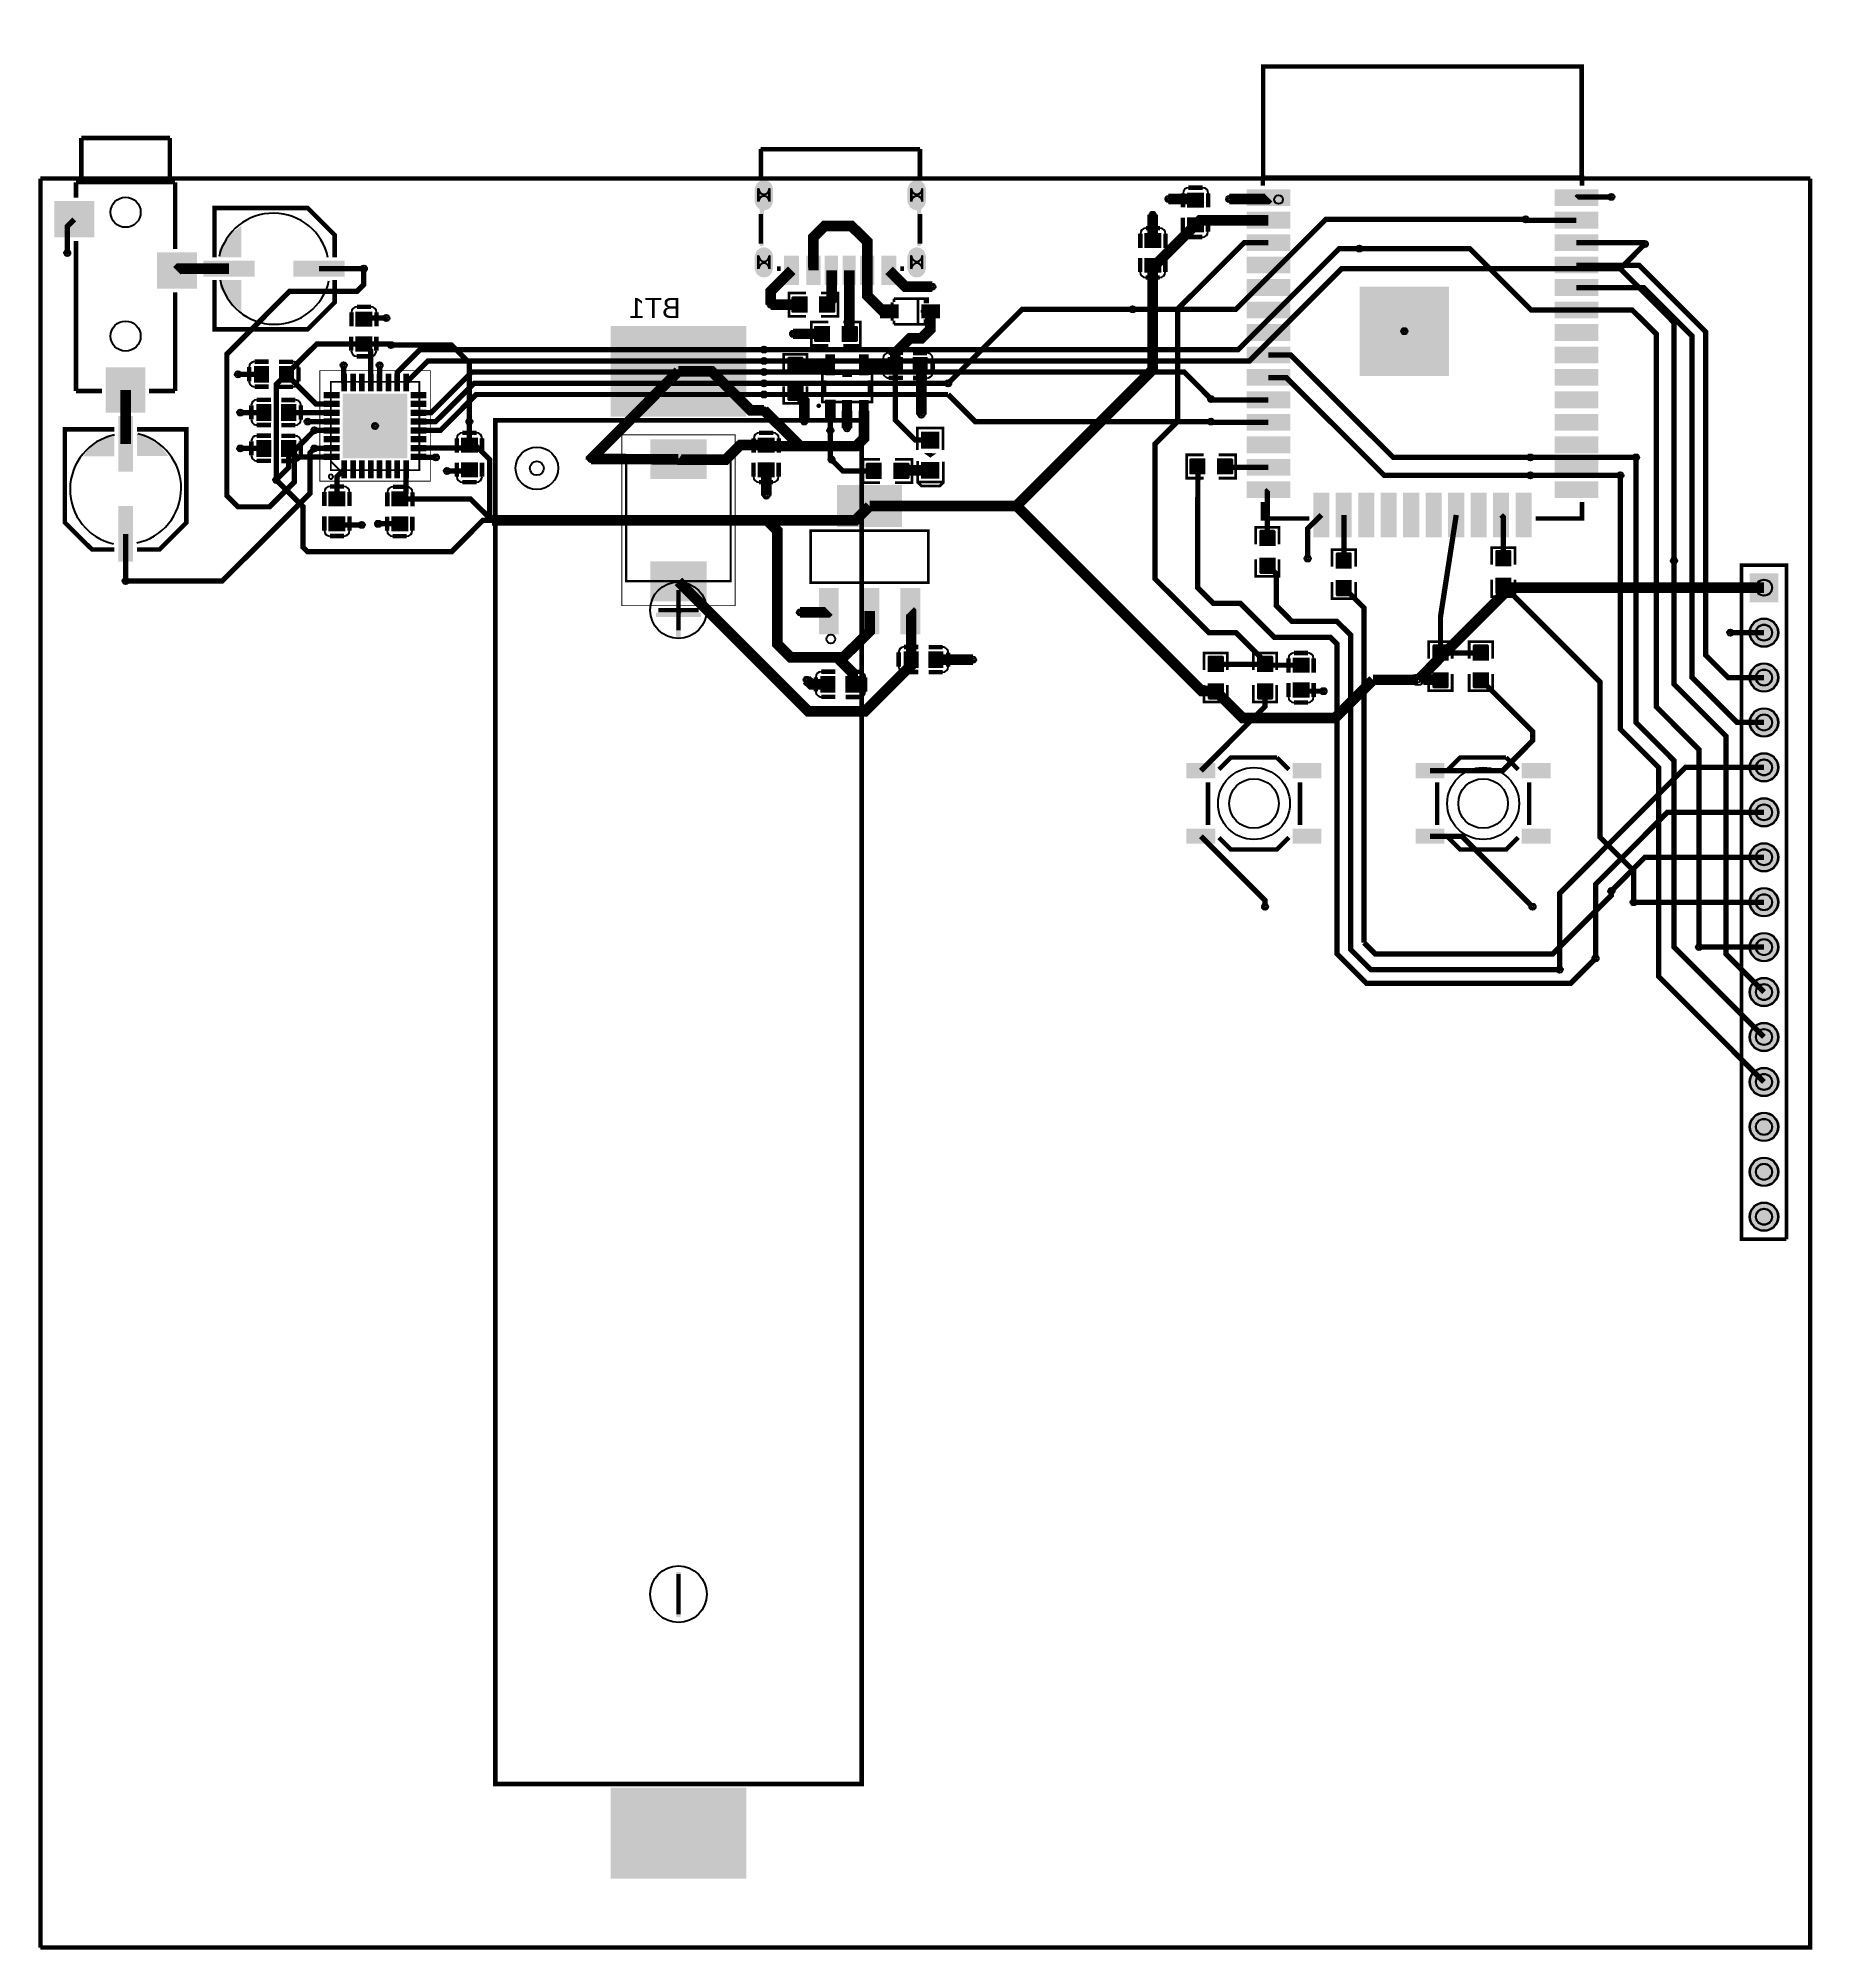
# Model space of a CAD drawing. Header units: millimetres. Extents: x 7 to 107, y -6 to 102.
import ezdxf

# ---------------------------------------------------------------- set-up
doc = ezdxf.new("R2010")
doc.units = ezdxf.units.MM
for name, color, linetype, true_color in [('BoardOutLine', 7, 'Continuous', 0xff00ff), ('BottomLayer', 7, 'Continuous', 0x0000ff), ('BottomPasteMaskLayer', 7, 'Continuous', 0x800000), ('BottomSilkLayer', 7, 'Continuous', 0x66cc33), ('BottomSolderMaskLayer', 7, 'Continuous', 0xaa00ff), ('Document', 7, 'Continuous', 0xffffff), ('Hole', 7, 'Continuous', 0x222222), ('Multi-Layer', 7, 'Continuous', 0xc0c0c0), ('TopLayer', 7, 'Continuous', 0xff0000), ('TopPasteMaskLayer', 7, 'Continuous', 0x808080), ('TopSilkLayer', 7, 'Continuous', 0xffcc00), ('TopSolderMaskLayer', 7, 'Continuous', 0x800080)]:
    doc.layers.add(name, color=color, linetype=linetype, true_color=true_color)
doc.styles.get("Standard").update_dxf_attribs({"font": 'arial.ttf'})

msp = doc.modelspace()

# ---------------------------------------------------------------- texts
at = {"layer": 'BottomSilkLayer', "text_generation_flag": 2}
msp.add_text('BT1', height=1.143, dxfattribs=at).set_placement((43.18, 86.11))

# ---------------------------------------------------------------- hatches: boundary and pattern name
at = {"layer": 'BottomLayer'}
for points in [[(46.86, 85.64), (39.24, 85.64), (39.24, 80.56), (46.86, 80.56)], [(46.86, 3.01), (39.24, 3.01), (39.24, -2.07), (46.86, -2.07)]]:
    msp.add_hatch(color=256, dxfattribs=at).paths.add_polyline_path(points)
at = {"layer": 'BottomPasteMaskLayer'}
for points in [[(46.86, 85.64), (39.24, 85.64), (39.24, 80.56), (46.86, 80.56)], [(46.86, 3.01), (39.24, 3.01), (39.24, -2.07), (46.86, -2.07)]]:
    msp.add_hatch(color=256, dxfattribs=at).paths.add_polyline_path(points)
at = {"layer": 'BottomSolderMaskLayer'}
for points in [[(48.4, 92.7, -0.785398), (47.35, 92.7), (47.35, 93.42, -0.785398), (48.4, 93.42)], [(57.04, 92.7, -0.785398), (55.99, 92.7), (55.99, 93.42, -0.785398), (57.04, 93.42)], [(48.4, 88.9, -0.785398), (47.35, 88.9), (47.35, 89.62, -0.785398), (48.4, 89.62)], [(57.04, 88.9, -0.785398), (55.99, 88.9), (55.99, 89.62, -0.785398), (57.04, 89.62)], [(46.89, 85.66), (39.22, 85.66), (39.22, 80.53), (46.89, 80.53)], [(105.21, 71.68), (105.21, 70.05), (103.58, 70.05), (103.58, 71.68)], [(103.58, 68.33, 1), (105.21, 68.33, 1)], [(103.58, 65.79, 1), (105.21, 65.79, 1)], [(103.58, 63.25, 1), (105.21, 63.25, 1)], [(103.58, 60.71, 1), (105.21, 60.71, 1)], [(103.58, 58.17, 1), (105.21, 58.17, 1)], [(103.58, 55.63, 1), (105.21, 55.63, 1)], [(103.58, 53.09, 1), (105.21, 53.09, 1)], [(103.58, 50.55, 1), (105.21, 50.55, 1)], [(103.58, 48.01, 1), (105.21, 48.01, 1)], [(103.58, 45.47, 1), (105.21, 45.47, 1)], [(103.58, 42.93, 1), (105.21, 42.93, 1)], [(103.58, 40.39, 1), (105.21, 40.39, 1)], [(103.58, 37.85, 1), (105.21, 37.85, 1)], [(103.58, 35.31, 1), (105.21, 35.31, 1)], [(46.89, 3.04), (39.22, 3.04), (39.22, -2.1), (46.89, -2.1)]]:
    msp.add_hatch(color=256, dxfattribs=at).paths.add_polyline_path(points)
at = {"layer": 'Document'}
for points in [[(56.52, 90.3), (56.52, 95.5), (47.88, 95.5), (47.88, 90.3), (47.88, 90.28), (47.87, 90.26), (47.87, 90.25), (47.86, 90.23), (47.85, 90.22), (47.84, 90.21), (47.83, 90.2), (47.82, 90.19), (47.8, 90.18), (47.78, 90.17), (47.77, 90.17), (47.75, 90.17), (47.74, 90.17), (47.72, 90.17), (47.7, 90.18), (47.69, 90.19), (47.67, 90.2), (47.66, 90.21), (47.65, 90.22), (47.64, 90.23), (47.63, 90.25), (47.63, 90.26), (47.63, 90.28), (47.63, 90.3), (47.63, 95.63), (47.63, 95.65), (47.63, 95.66), (47.63, 95.68), (47.64, 95.69), (47.65, 95.71), (47.66, 95.72), (47.67, 95.73), (47.69, 95.74), (47.7, 95.75), (47.72, 95.75), (47.74, 95.76), (47.75, 95.76), (56.64, 95.76), (56.66, 95.76), (56.67, 95.75), (56.69, 95.75), (56.71, 95.74), (56.72, 95.73), (56.73, 95.72), (56.74, 95.71), (56.75, 95.69), (56.76, 95.68), (56.76, 95.66), (56.77, 95.65), (56.77, 95.63), (56.77, 90.3), (56.77, 90.28), (56.76, 90.26), (56.76, 90.25), (56.75, 90.23), (56.74, 90.22), (56.73, 90.21), (56.72, 90.2), (56.71, 90.19), (56.69, 90.18), (56.67, 90.17), (56.66, 90.17), (56.64, 90.17), (56.63, 90.17), (56.61, 90.17), (56.59, 90.18), (56.58, 90.19), (56.56, 90.2), (56.55, 90.21), (56.54, 90.22), (56.53, 90.23), (56.52, 90.25), (56.52, 90.26), (56.52, 90.28), (56.52, 90.3)], [(54.82, 86.4), (54.82, 86.55), (55.44, 86.55), (55.44, 86.4)], [(55.05, 85.96), (55.05, 87), (55.21, 87), (55.21, 85.96)], [(57.36, 86.42), (57.36, 86.57), (56.74, 86.57), (56.74, 86.42)], [(51.38, 83.02), (51.88, 83.02), (51.88, 83.67), (51.38, 83.67)], [(53.28, 83.02), (53.78, 83.02), (53.78, 83.67), (53.28, 83.67)], [(51.38, 80.67), (51.88, 80.67), (51.88, 81.32), (51.38, 81.32)], [(52.33, 80.67), (52.83, 80.67), (52.83, 81.32), (52.33, 81.32)], [(53.28, 80.67), (53.78, 80.67), (53.78, 81.32), (53.28, 81.32)], [(42.92, 70.61), (43.17, 70.61), (43.17, 68.07), (42.92, 68.07)], [(41.79, 69.21), (41.79, 69.46), (44.33, 69.46), (44.33, 69.21)], [(42.93, 15.23), (43.18, 15.23), (43.18, 12.69), (42.93, 12.69)]]:
    msp.add_hatch(color=256, dxfattribs=at).paths.add_polyline_path(points)
at = {"layer": 'Multi-Layer'}
for points in [[(48.38, 92.71, -0.785398), (47.38, 92.71), (47.38, 93.41, -0.785398), (48.38, 93.41)], [(57.02, 92.71, -0.785398), (56.02, 92.71), (56.02, 93.41, -0.785398), (57.02, 93.41)], [(48.38, 88.91, -0.785398), (47.38, 88.91), (47.38, 89.61, -0.785398), (48.38, 89.61)], [(57.02, 88.91, -0.785398), (56.02, 88.91), (56.02, 89.61, -0.785398), (57.02, 89.61)], [(105.18, 71.65), (105.18, 70.08), (103.61, 70.08), (103.61, 71.65)], [(103.61, 68.33, 1), (105.18, 68.33, 1)], [(103.61, 65.79, 1), (105.18, 65.79, 1)], [(103.61, 63.25, 1), (105.18, 63.25, 1)], [(103.61, 60.71, 1), (105.18, 60.71, 1)], [(103.61, 58.17, 1), (105.18, 58.17, 1)], [(103.61, 55.63, 1), (105.18, 55.63, 1)], [(103.61, 53.09, 1), (105.18, 53.09, 1)], [(103.61, 50.55, 1), (105.18, 50.55, 1)], [(103.61, 48.01, 1), (105.18, 48.01, 1)], [(103.61, 45.47, 1), (105.18, 45.47, 1)], [(103.61, 42.93, 1), (105.18, 42.93, 1)], [(103.61, 40.39, 1), (105.18, 40.39, 1)], [(103.61, 37.85, 1), (105.18, 37.85, 1)], [(103.61, 35.31, 1), (105.18, 35.31, 1)]]:
    msp.add_hatch(color=256, dxfattribs=at).paths.add_polyline_path(points)
at = {"layer": 'TopLayer'}
for points in [[(72.71, 93.18), (72.71, 92.38), (71.81, 92.38), (71.81, 93.18)], [(75.19, 93.36), (77.59, 93.36), (77.59, 92.46), (75.19, 92.46)], [(92.59, 93.36), (94.99, 93.36), (94.99, 92.46), (92.59, 92.46)], [(10.01, 92.69), (10.01, 90.69), (7.81, 90.69), (7.81, 92.69)], [(75.19, 92.09), (77.59, 92.09), (77.59, 91.19), (75.19, 91.19)], [(92.59, 92.09), (94.99, 92.09), (94.99, 91.19), (92.59, 91.19)], [(70.3, 90.89), (70.3, 90.09), (69.4, 90.09), (69.4, 90.89)], [(72.71, 91.78), (72.71, 90.98), (71.81, 90.98), (71.81, 91.78)], [(75.19, 90.82), (77.59, 90.82), (77.59, 89.92), (75.19, 89.92)], [(92.59, 90.82), (94.99, 90.82), (94.99, 89.92), (92.59, 89.92)], [(15.81, 89.79), (15.81, 87.79), (13.61, 87.79), (13.61, 89.79)], [(16.25, 89.3), (19.05, 89.3), (19.05, 88.5), (16.25, 88.5)], [(21.33, 89.3), (24.13, 89.3), (24.13, 88.5), (21.33, 88.5)], [(49.85, 88.01), (49.05, 88.01), (49.05, 89.61), (49.85, 89.61)], [(51.06, 88.01), (50.3, 88.01), (50.3, 89.61), (51.06, 89.61)], [(52.05, 88.01), (51.35, 88.01), (51.35, 89.61), (52.05, 89.61)], [(53.05, 88.01), (52.35, 88.01), (52.35, 89.61), (53.05, 89.61)], [(54.1, 88.01), (53.34, 88.01), (53.34, 89.61), (54.1, 89.61)], [(55.35, 88.01), (54.55, 88.01), (54.55, 89.61), (55.35, 89.61)], [(70.3, 89.49), (70.3, 88.69), (69.4, 88.69), (69.4, 89.49)], [(75.19, 89.55), (77.59, 89.55), (77.59, 88.65), (75.19, 88.65)], [(92.59, 89.55), (94.99, 89.55), (94.99, 88.65), (92.59, 88.65)], [(75.19, 88.28), (77.59, 88.28), (77.59, 87.38), (75.19, 87.38)], [(81.57, 87.87), (86.57, 87.87), (86.57, 82.87), (81.57, 82.87)], [(92.59, 88.28), (94.99, 88.28), (94.99, 87.38), (92.59, 87.38)], [(50.32, 86.44), (50.32, 87.3), (49.52, 87.3), (49.52, 86.44)], [(51.02, 86.44), (51.02, 87.3), (51.83, 87.3), (51.83, 86.44)], [(55.46, 86.11), (54.46, 86.11), (54.46, 86.86), (55.46, 86.86)], [(57.81, 86.11), (56.81, 86.11), (56.81, 86.86), (57.81, 86.86)], [(75.19, 87.01), (77.59, 87.01), (77.59, 86.11), (75.19, 86.11)], [(92.59, 87.01), (94.99, 87.01), (94.99, 86.11), (92.59, 86.11)], [(25.72, 86.44), (25.72, 85.64), (24.82, 85.64), (24.82, 86.44)], [(51.59, 84.79), (51.59, 85.65), (50.79, 85.65), (50.79, 84.79)], [(52.29, 84.79), (52.29, 85.65), (53.1, 85.65), (53.1, 84.79)], [(75.19, 85.74), (77.59, 85.74), (77.59, 84.84), (75.19, 84.84)], [(92.59, 85.74), (94.99, 85.74), (94.99, 84.84), (92.59, 84.84)], [(25.72, 85.04), (25.72, 84.24), (24.82, 84.24), (24.82, 85.04)], [(75.19, 84.47), (77.59, 84.47), (77.59, 83.57), (75.19, 83.57)], [(92.59, 84.47), (94.99, 84.47), (94.99, 83.57), (92.59, 83.57)], [(12.91, 83.29), (12.91, 80.79), (10.71, 80.79), (10.71, 83.29)], [(19.09, 83.38), (19.89, 83.38), (19.89, 82.48), (19.09, 82.48)], [(20.49, 83.38), (21.29, 83.38), (21.29, 82.48), (20.49, 82.48)], [(49.23, 83.03), (50.09, 83.03), (50.09, 83.83), (49.23, 83.83)], [(51.35, 84.07), (51.9, 84.07), (51.9, 82.87), (51.35, 82.87)], [(53.25, 84.07), (53.8, 84.07), (53.8, 82.87), (53.25, 82.87)], [(55.71, 82.99), (54.91, 82.99), (54.91, 83.89), (55.71, 83.89)], [(57.11, 82.99), (56.31, 82.99), (56.31, 83.89), (57.11, 83.89)], [(24.01, 82.04), (24.01, 82.89), (24.31, 82.89), (24.31, 82.04)], [(24.51, 82.04), (24.51, 82.89), (24.81, 82.89), (24.81, 82.04)], [(25.01, 82.04), (25.01, 82.89), (25.31, 82.89), (25.31, 82.04)], [(25.51, 82.04), (25.51, 82.89), (25.81, 82.89), (25.81, 82.04)], [(26.01, 82.04), (26.01, 82.89), (26.31, 82.89), (26.31, 82.04)], [(26.51, 82.04), (26.51, 82.89), (26.81, 82.89), (26.81, 82.04)], [(27.01, 82.04), (27.01, 82.89), (27.31, 82.89), (27.31, 82.04)], [(27.51, 82.04), (27.51, 82.89), (27.81, 82.89), (27.81, 82.04)], [(49.23, 82.33), (50.09, 82.33), (50.09, 81.52), (49.23, 81.52)], [(75.19, 83.2), (77.59, 83.2), (77.59, 82.3), (75.19, 82.3)], [(92.59, 83.2), (94.99, 83.2), (94.99, 82.3), (92.59, 82.3)], [(19.22, 81.22), (20.02, 81.22), (20.02, 80.32), (19.22, 80.32)], [(20.62, 81.22), (21.42, 81.22), (21.42, 80.32), (20.62, 80.32)], [(23.88, 81.61), (23.03, 81.61), (23.03, 81.91), (23.88, 81.91)], [(23.88, 81.11), (23.03, 81.11), (23.03, 81.41), (23.88, 81.41)], [(27.71, 78.21), (24.11, 78.21), (24.11, 81.81), (27.71, 81.81)], [(28.78, 81.61), (27.93, 81.61), (27.93, 81.91), (28.78, 81.91)], [(28.78, 81.11), (27.93, 81.11), (27.93, 81.41), (28.78, 81.41)], [(51.35, 81.47), (51.9, 81.47), (51.9, 80.27), (51.35, 80.27)], [(52.3, 81.47), (52.85, 81.47), (52.85, 80.27), (52.3, 80.27)], [(53.25, 81.47), (53.8, 81.47), (53.8, 80.27), (53.25, 80.27)], [(75.19, 81.93), (77.59, 81.93), (77.59, 81.03), (75.19, 81.03)], [(92.59, 81.93), (94.99, 81.93), (94.99, 81.03), (92.59, 81.03)], [(12.21, 80.39), (12.21, 77.59), (11.41, 77.59), (11.41, 80.39)], [(23.88, 80.61), (23.03, 80.61), (23.03, 80.91), (23.88, 80.91)], [(23.88, 80.11), (23.03, 80.11), (23.03, 80.41), (23.88, 80.41)], [(28.78, 80.61), (27.93, 80.61), (27.93, 80.91), (28.78, 80.91)], [(28.78, 80.11), (27.93, 80.11), (27.93, 80.41), (28.78, 80.41)], [(75.19, 80.66), (77.59, 80.66), (77.59, 79.76), (75.19, 79.76)], [(92.59, 80.66), (94.99, 80.66), (94.99, 79.76), (92.59, 79.76)], [(19.22, 79.19), (20.02, 79.19), (20.02, 78.29), (19.22, 78.29)], [(20.62, 79.19), (21.42, 79.19), (21.42, 78.29), (20.62, 78.29)], [(23.88, 79.61), (23.03, 79.61), (23.03, 79.91), (23.88, 79.91)], [(23.88, 79.11), (23.03, 79.11), (23.03, 79.41), (23.88, 79.41)], [(23.88, 78.61), (23.03, 78.61), (23.03, 78.91), (23.88, 78.91)], [(28.78, 79.61), (27.93, 79.61), (27.93, 79.91), (28.78, 79.91)], [(28.78, 79.11), (27.93, 79.11), (27.93, 79.41), (28.78, 79.41)], [(28.78, 78.61), (27.93, 78.61), (27.93, 78.91), (28.78, 78.91)], [(30.79, 78.53), (30.79, 79.33), (31.69, 79.33), (31.69, 78.53)], [(44.64, 79.26), (44.64, 77.01), (41.46, 77.01), (41.46, 79.26)], [(47.56, 78.53), (47.56, 79.33), (48.46, 79.33), (48.46, 78.53)], [(57.78, 78.76), (56.78, 78.76), (56.78, 79.66), (57.78, 79.66)], [(75.19, 79.39), (77.59, 79.39), (77.59, 78.49), (75.19, 78.49)], [(92.59, 79.39), (94.99, 79.39), (94.99, 78.49), (92.59, 78.49)], [(23.88, 78.11), (23.03, 78.11), (23.03, 78.41), (23.88, 78.41)], [(24.01, 77.14), (24.01, 77.99), (24.31, 77.99), (24.31, 77.14)], [(24.51, 77.14), (24.51, 77.99), (24.81, 77.99), (24.81, 77.14)], [(25.01, 77.14), (25.01, 77.99), (25.31, 77.99), (25.31, 77.14)], [(25.51, 77.14), (25.51, 77.99), (25.81, 77.99), (25.81, 77.14)], [(26.01, 77.14), (26.01, 77.99), (26.31, 77.99), (26.31, 77.14)], [(26.51, 77.14), (26.51, 77.99), (26.81, 77.99), (26.81, 77.14)], [(27.01, 77.14), (27.01, 77.99), (27.31, 77.99), (27.31, 77.14)], [(27.51, 77.14), (27.51, 77.99), (27.81, 77.99), (27.81, 77.14)], [(28.78, 78.11), (27.93, 78.11), (27.93, 78.41), (28.78, 78.41)], [(30.79, 77.13), (30.79, 77.93), (31.69, 77.93), (31.69, 77.13)], [(47.56, 77.13), (47.56, 77.93), (48.46, 77.93), (48.46, 77.13)], [(54.51, 77.04), (54.51, 77.9), (53.71, 77.9), (53.71, 77.04)], [(55.21, 77.04), (55.21, 77.9), (56.02, 77.9), (56.02, 77.04)], [(57.78, 77.06), (56.78, 77.06), (56.78, 77.96), (57.78, 77.96)], [(72.8, 77.29), (72.8, 78.16), (72, 78.16), (72, 77.29)], [(73.5, 77.29), (73.5, 78.16), (74.31, 78.16), (74.31, 77.29)], [(75.19, 78.12), (77.59, 78.12), (77.59, 77.22), (75.19, 77.22)], [(92.59, 78.12), (94.99, 78.12), (94.99, 77.22), (92.59, 77.22)], [(75.19, 76.85), (77.59, 76.85), (77.59, 75.95), (75.19, 75.95)], [(92.59, 76.85), (94.99, 76.85), (94.99, 75.95), (92.59, 75.95)], [(24.2, 76.28), (24.2, 75.48), (23.3, 75.48), (23.3, 76.28)], [(26.86, 75.48), (26.86, 76.28), (27.76, 76.28), (27.76, 75.48)], [(55.65, 74.32), (52.05, 74.32), (52.05, 76.66), (55.65, 76.66)], [(79.83, 76.18), (79.83, 73.78), (78.93, 73.78), (78.93, 76.18)], [(81.1, 76.18), (81.1, 73.78), (80.2, 73.78), (80.2, 76.18)], [(82.37, 76.18), (82.37, 73.78), (81.47, 73.78), (81.47, 76.18)], [(83.64, 76.18), (83.64, 73.78), (82.74, 73.78), (82.74, 76.18)], [(84.91, 76.18), (84.91, 73.78), (84.01, 73.78), (84.01, 76.18)], [(86.18, 76.18), (86.18, 73.78), (85.28, 73.78), (85.28, 76.18)], [(87.45, 76.18), (87.45, 73.78), (86.55, 73.78), (86.55, 76.18)], [(88.72, 76.18), (88.72, 73.78), (87.82, 73.78), (87.82, 76.18)], [(89.99, 76.18), (89.99, 73.78), (89.09, 73.78), (89.09, 76.18)], [(91.26, 76.18), (91.26, 73.78), (90.36, 73.78), (90.36, 76.18)], [(12.21, 75.31), (12.21, 72.51), (11.41, 72.51), (11.41, 75.31)], [(24.2, 74.88), (24.2, 74.08), (23.3, 74.08), (23.3, 74.88)], [(26.86, 74.08), (26.86, 74.88), (27.76, 74.88), (27.76, 74.08)], [(76.76, 73.25), (75.9, 73.25), (75.9, 74.05), (76.76, 74.05)], [(76.76, 72.55), (75.9, 72.55), (75.9, 71.74), (76.76, 71.74)], [(81.08, 71.98), (80.21, 71.98), (80.21, 72.78), (81.08, 72.78)], [(89.23, 72.11), (90.09, 72.11), (90.09, 72.91), (89.23, 72.91)], [(41.46, 70.1), (41.46, 72.35), (44.64, 72.35), (44.64, 70.1)], [(89.23, 71.41), (90.09, 71.41), (90.09, 70.6), (89.23, 70.6)], [(52.1, 70.8), (52.1, 68.3), (51, 68.3), (51, 70.8)], [(54.4, 70.8), (54.4, 68.3), (53.3, 68.3), (53.3, 70.8)], [(56.7, 70.8), (56.7, 68.3), (55.6, 68.3), (55.6, 70.8)], [(81.08, 71.28), (80.21, 71.28), (80.21, 70.47), (81.08, 70.47)], [(55.8, 67.25), (56.6, 67.25), (56.6, 66.35), (55.8, 66.35)], [(57.2, 67.25), (58, 67.25), (58, 66.35), (57.2, 66.35)], [(85.67, 66.77), (86.54, 66.77), (86.54, 67.58), (85.67, 67.58)], [(88.82, 66.77), (87.96, 66.77), (87.96, 67.58), (88.82, 67.58)], [(72.97, 66.14), (73.84, 66.14), (73.84, 66.94), (72.97, 66.94)], [(76.63, 66.14), (75.77, 66.14), (75.77, 66.94), (76.63, 66.94)], [(77.78, 66.09), (77.78, 66.89), (78.68, 66.89), (78.68, 66.09)], [(85.67, 66.07), (86.54, 66.07), (86.54, 65.26), (85.67, 65.26)], [(88.82, 66.07), (87.96, 66.07), (87.96, 65.26), (88.82, 65.26)], [(51.9, 64.96), (51.1, 64.96), (51.1, 65.86), (51.9, 65.86)], [(53.3, 64.96), (52.5, 64.96), (52.5, 65.86), (53.3, 65.86)], [(72.97, 65.44), (73.84, 65.44), (73.84, 64.63), (72.97, 64.63)], [(76.63, 65.44), (75.77, 65.44), (75.77, 64.63), (76.63, 64.63)], [(77.78, 64.69), (77.78, 65.49), (78.68, 65.49), (78.68, 64.69)], [(71.78, 60.92), (73.36, 60.92), (73.36, 60.12), (71.78, 60.12)], [(77.78, 60.92), (79.36, 60.92), (79.36, 60.12), (77.78, 60.12)], [(84.73, 60.92), (86.31, 60.92), (86.31, 60.12), (84.73, 60.12)], [(90.73, 60.92), (92.31, 60.92), (92.31, 60.12), (90.73, 60.12)], [(71.78, 57.22), (73.36, 57.22), (73.36, 56.42), (71.78, 56.42)], [(77.78, 57.22), (79.36, 57.22), (79.36, 56.42), (77.78, 56.42)], [(84.73, 57.22), (86.31, 57.22), (86.31, 56.42), (84.73, 56.42)], [(90.73, 57.22), (92.31, 57.22), (92.31, 56.42), (90.73, 56.42)]]:
    msp.add_hatch(color=256, dxfattribs=at).paths.add_polyline_path(points)
at = {"layer": 'TopPasteMaskLayer'}
for points in [[(47.84, 92.21), (47.86, 92.21), (47.89, 92.21), (47.91, 92.21), (47.94, 92.21), (47.96, 92.21), (47.99, 92.22), (48.01, 92.23), (48.04, 92.23), (48.06, 92.24), (48.08, 92.25), (48.11, 92.26), (48.13, 92.27), (48.15, 92.29), (48.17, 92.3), (48.19, 92.32), (48.21, 92.33), (48.23, 92.35), (48.24, 92.37), (48.26, 92.39), (48.28, 92.4), (48.29, 92.43), (48.3, 92.45), (48.32, 92.47), (48.33, 92.49), (48.34, 92.51), (48.35, 92.54), (48.35, 92.56), (48.36, 92.58), (48.37, 92.61), (48.37, 92.63), (48.37, 92.66), (48.38, 92.68), (48.38, 92.71), (48.38, 93.41), (48.38, 93.43), (48.37, 93.46), (48.37, 93.48), (48.37, 93.51), (48.36, 93.53), (48.35, 93.55), (48.35, 93.58), (48.34, 93.6), (48.33, 93.62), (48.32, 93.65), (48.3, 93.67), (48.29, 93.69), (48.28, 93.71), (48.26, 93.73), (48.24, 93.75), (48.23, 93.76), (48.21, 93.78), (48.19, 93.8), (48.17, 93.81), (48.15, 93.83), (48.13, 93.84), (48.11, 93.85), (48.08, 93.86), (48.06, 93.87), (48.04, 93.88), (48.01, 93.89), (47.99, 93.89), (47.96, 93.9), (47.94, 93.9), (47.91, 93.91), (47.89, 93.91), (47.86, 93.91), (47.84, 93.91), (47.82, 93.9), (47.79, 93.9), (47.77, 93.89), (47.74, 93.89), (47.72, 93.88), (47.69, 93.87), (47.67, 93.86), (47.65, 93.85), (47.63, 93.84), (47.61, 93.83), (47.59, 93.81), (47.57, 93.8), (47.55, 93.78), (47.53, 93.76), (47.51, 93.75), (47.49, 93.73), (47.48, 93.71), (47.46, 93.69), (47.45, 93.67), (47.44, 93.65), (47.43, 93.62), (47.42, 93.6), (47.41, 93.58), (47.4, 93.55), (47.39, 93.53), (47.39, 93.51), (47.38, 93.48), (47.38, 93.46), (47.38, 93.43), (47.38, 93.41), (47.38, 92.71), (47.38, 92.68), (47.38, 92.66), (47.38, 92.63), (47.39, 92.61), (47.39, 92.58), (47.4, 92.56), (47.41, 92.54), (47.42, 92.51), (47.43, 92.49), (47.44, 92.47), (47.45, 92.45), (47.46, 92.43), (47.48, 92.4), (47.49, 92.39), (47.51, 92.37), (47.53, 92.35), (47.55, 92.33), (47.57, 92.32), (47.59, 92.3), (47.61, 92.29), (47.63, 92.27), (47.65, 92.26), (47.67, 92.25), (47.69, 92.24), (47.72, 92.23), (47.74, 92.23), (47.77, 92.22), (47.79, 92.21), (47.82, 92.21)], [(56.53, 92.21), (56.55, 92.21), (56.58, 92.21), (56.6, 92.21), (56.63, 92.22), (56.65, 92.23), (56.68, 92.23), (56.7, 92.24), (56.72, 92.25), (56.75, 92.26), (56.77, 92.27), (56.79, 92.29), (56.81, 92.3), (56.83, 92.32), (56.85, 92.33), (56.87, 92.35), (56.88, 92.37), (56.9, 92.39), (56.92, 92.4), (56.93, 92.43), (56.94, 92.45), (56.96, 92.47), (56.97, 92.49), (56.98, 92.51), (56.99, 92.54), (56.99, 92.56), (57, 92.58), (57.01, 92.61), (57.01, 92.63), (57.01, 92.66), (57.02, 92.68), (57.02, 92.71), (57.02, 93.41), (57.02, 93.43), (57.01, 93.46), (57.01, 93.48), (57.01, 93.51), (57, 93.53), (56.99, 93.55), (56.99, 93.58), (56.98, 93.6), (56.97, 93.62), (56.96, 93.65), (56.94, 93.67), (56.93, 93.69), (56.92, 93.71), (56.9, 93.73), (56.88, 93.75), (56.87, 93.76), (56.85, 93.78), (56.83, 93.8), (56.81, 93.81), (56.79, 93.83), (56.77, 93.84), (56.75, 93.85), (56.72, 93.86), (56.7, 93.87), (56.68, 93.88), (56.65, 93.89), (56.63, 93.89), (56.6, 93.9), (56.58, 93.9), (56.55, 93.91), (56.53, 93.91), (56.5, 93.91), (56.48, 93.91), (56.45, 93.9), (56.43, 93.9), (56.41, 93.89), (56.38, 93.89), (56.36, 93.88), (56.33, 93.87), (56.31, 93.86), (56.29, 93.85), (56.27, 93.84), (56.25, 93.83), (56.23, 93.81), (56.21, 93.8), (56.19, 93.78), (56.17, 93.76), (56.15, 93.75), (56.13, 93.73), (56.12, 93.71), (56.1, 93.69), (56.09, 93.67), (56.08, 93.65), (56.07, 93.62), (56.06, 93.6), (56.05, 93.58), (56.04, 93.55), (56.03, 93.53), (56.03, 93.51), (56.02, 93.48), (56.02, 93.46), (56.02, 93.43), (56.02, 93.41), (56.02, 92.71), (56.02, 92.68), (56.02, 92.66), (56.02, 92.63), (56.03, 92.61), (56.03, 92.58), (56.04, 92.56), (56.05, 92.54), (56.06, 92.51), (56.07, 92.49), (56.08, 92.47), (56.09, 92.45), (56.1, 92.43), (56.12, 92.4), (56.13, 92.39), (56.15, 92.37), (56.17, 92.35), (56.19, 92.33), (56.21, 92.32), (56.23, 92.3), (56.25, 92.29), (56.27, 92.27), (56.29, 92.26), (56.31, 92.25), (56.33, 92.24), (56.36, 92.23), (56.38, 92.23), (56.41, 92.22), (56.43, 92.21), (56.45, 92.21), (56.48, 92.21), (56.5, 92.21)], [(72.71, 93.18), (72.71, 92.38), (71.81, 92.38), (71.81, 93.18)], [(75.19, 93.36), (77.59, 93.36), (77.59, 92.46), (75.19, 92.46)], [(92.59, 93.36), (94.99, 93.36), (94.99, 92.46), (92.59, 92.46)], [(10.01, 92.69), (10.01, 90.69), (7.81, 90.69), (7.81, 92.69)], [(75.19, 92.09), (77.59, 92.09), (77.59, 91.19), (75.19, 91.19)], [(92.59, 92.09), (94.99, 92.09), (94.99, 91.19), (92.59, 91.19)], [(70.3, 90.89), (70.3, 90.09), (69.4, 90.09), (69.4, 90.89)], [(72.71, 91.78), (72.71, 90.98), (71.81, 90.98), (71.81, 91.78)], [(75.19, 90.82), (77.59, 90.82), (77.59, 89.92), (75.19, 89.92)], [(92.59, 90.82), (94.99, 90.82), (94.99, 89.92), (92.59, 89.92)], [(15.81, 89.79), (15.81, 87.79), (13.61, 87.79), (13.61, 89.79)], [(47.89, 88.41), (47.91, 88.41), (47.94, 88.41), (47.96, 88.41), (47.99, 88.42), (48.01, 88.43), (48.04, 88.43), (48.06, 88.44), (48.08, 88.45), (48.11, 88.46), (48.13, 88.47), (48.15, 88.49), (48.17, 88.5), (48.19, 88.52), (48.21, 88.53), (48.23, 88.55), (48.24, 88.57), (48.26, 88.59), (48.28, 88.6), (48.29, 88.63), (48.3, 88.65), (48.32, 88.67), (48.33, 88.69), (48.34, 88.71), (48.35, 88.74), (48.35, 88.76), (48.36, 88.78), (48.37, 88.81), (48.37, 88.83), (48.37, 88.86), (48.38, 88.88), (48.38, 88.91), (48.38, 89.61), (48.38, 89.63), (48.37, 89.66), (48.37, 89.68), (48.37, 89.71), (48.36, 89.73), (48.35, 89.75), (48.35, 89.78), (48.34, 89.8), (48.33, 89.82), (48.32, 89.85), (48.3, 89.87), (48.29, 89.89), (48.28, 89.91), (48.26, 89.93), (48.24, 89.95), (48.23, 89.96), (48.21, 89.98), (48.19, 90), (48.17, 90.01), (48.15, 90.03), (48.13, 90.04), (48.11, 90.05), (48.08, 90.06), (48.06, 90.07), (48.04, 90.08), (48.01, 90.09), (47.99, 90.09), (47.96, 90.1), (47.94, 90.1), (47.91, 90.11), (47.89, 90.11), (47.86, 90.11), (47.84, 90.11), (47.82, 90.1), (47.79, 90.1), (47.77, 90.09), (47.74, 90.09), (47.72, 90.08), (47.69, 90.07), (47.67, 90.06), (47.65, 90.05), (47.63, 90.04), (47.61, 90.03), (47.59, 90.01), (47.57, 90), (47.55, 89.98), (47.53, 89.96), (47.51, 89.95), (47.49, 89.93), (47.48, 89.91), (47.46, 89.89), (47.45, 89.87), (47.44, 89.85), (47.43, 89.82), (47.42, 89.8), (47.41, 89.78), (47.4, 89.75), (47.39, 89.73), (47.39, 89.71), (47.38, 89.68), (47.38, 89.66), (47.38, 89.63), (47.38, 89.61), (47.38, 88.91), (47.38, 88.88), (47.38, 88.86), (47.38, 88.83), (47.39, 88.81), (47.39, 88.78), (47.4, 88.76), (47.41, 88.74), (47.42, 88.71), (47.43, 88.69), (47.44, 88.67), (47.45, 88.65), (47.46, 88.63), (47.48, 88.6), (47.49, 88.59), (47.51, 88.57), (47.53, 88.55), (47.55, 88.53), (47.57, 88.52), (47.59, 88.5), (47.61, 88.49), (47.63, 88.47), (47.65, 88.46), (47.67, 88.45), (47.69, 88.44), (47.72, 88.43), (47.74, 88.43), (47.77, 88.42), (47.79, 88.41), (47.82, 88.41), (47.84, 88.41), (47.86, 88.41)], [(56.53, 88.41), (56.55, 88.41), (56.58, 88.41), (56.6, 88.41), (56.63, 88.42), (56.65, 88.43), (56.68, 88.43), (56.7, 88.44), (56.72, 88.45), (56.75, 88.46), (56.77, 88.47), (56.79, 88.49), (56.81, 88.5), (56.83, 88.52), (56.85, 88.53), (56.87, 88.55), (56.88, 88.57), (56.9, 88.59), (56.92, 88.6), (56.93, 88.63), (56.94, 88.65), (56.96, 88.67), (56.97, 88.69), (56.98, 88.71), (56.99, 88.74), (56.99, 88.76), (57, 88.78), (57.01, 88.81), (57.01, 88.83), (57.01, 88.86), (57.02, 88.88), (57.02, 88.91), (57.02, 89.61), (57.02, 89.63), (57.01, 89.66), (57.01, 89.68), (57.01, 89.71), (57, 89.73), (56.99, 89.75), (56.99, 89.78), (56.98, 89.8), (56.97, 89.82), (56.96, 89.85), (56.94, 89.87), (56.93, 89.89), (56.92, 89.91), (56.9, 89.93), (56.88, 89.95), (56.87, 89.96), (56.85, 89.98), (56.83, 90), (56.81, 90.01), (56.79, 90.03), (56.77, 90.04), (56.75, 90.05), (56.72, 90.06), (56.7, 90.07), (56.68, 90.08), (56.65, 90.09), (56.63, 90.09), (56.6, 90.1), (56.58, 90.1), (56.55, 90.11), (56.53, 90.11), (56.5, 90.11), (56.48, 90.11), (56.45, 90.1), (56.43, 90.1), (56.41, 90.09), (56.38, 90.09), (56.36, 90.08), (56.33, 90.07), (56.31, 90.06), (56.29, 90.05), (56.27, 90.04), (56.25, 90.03), (56.23, 90.01), (56.21, 90), (56.19, 89.98), (56.17, 89.96), (56.15, 89.95), (56.13, 89.93), (56.12, 89.91), (56.1, 89.89), (56.09, 89.87), (56.08, 89.85), (56.07, 89.82), (56.06, 89.8), (56.05, 89.78), (56.04, 89.75), (56.03, 89.73), (56.03, 89.71), (56.02, 89.68), (56.02, 89.66), (56.02, 89.63), (56.02, 89.61), (56.02, 88.91), (56.02, 88.88), (56.02, 88.86), (56.02, 88.83), (56.03, 88.81), (56.03, 88.78), (56.04, 88.76), (56.05, 88.74), (56.06, 88.71), (56.07, 88.69), (56.08, 88.67), (56.09, 88.65), (56.1, 88.63), (56.12, 88.6), (56.13, 88.59), (56.15, 88.57), (56.17, 88.55), (56.19, 88.53), (56.21, 88.52), (56.23, 88.5), (56.25, 88.49), (56.27, 88.47), (56.29, 88.46), (56.31, 88.45), (56.33, 88.44), (56.36, 88.43), (56.38, 88.43), (56.41, 88.42), (56.43, 88.41), (56.45, 88.41), (56.48, 88.41), (56.5, 88.41)], [(16.25, 89.3), (19.05, 89.3), (19.05, 88.5), (16.25, 88.5)], [(21.33, 89.3), (24.13, 89.3), (24.13, 88.5), (21.33, 88.5)], [(49.85, 88.01), (49.85, 89.61), (49.05, 89.61), (49.05, 88.01)], [(51.06, 88.01), (51.06, 89.61), (50.3, 89.61), (50.3, 88.01)], [(51.35, 89.61), (51.35, 88.01), (52.05, 88.01), (52.05, 89.61)], [(53.05, 88.01), (53.05, 89.61), (52.35, 89.61), (52.35, 88.01)], [(53.34, 89.61), (53.34, 88.01), (54.1, 88.01), (54.1, 89.61)], [(54.55, 89.61), (54.55, 88.01), (55.35, 88.01), (55.35, 89.61)], [(70.3, 89.49), (70.3, 88.69), (69.4, 88.69), (69.4, 89.49)], [(75.19, 89.55), (77.59, 89.55), (77.59, 88.65), (75.19, 88.65)], [(92.59, 89.55), (94.99, 89.55), (94.99, 88.65), (92.59, 88.65)], [(75.19, 88.28), (77.59, 88.28), (77.59, 87.38), (75.19, 87.38)], [(81.57, 87.87), (86.57, 87.87), (86.57, 82.87), (81.57, 82.87)], [(92.59, 88.28), (94.99, 88.28), (94.99, 87.38), (92.59, 87.38)], [(50.32, 87.27), (50.32, 87.04), (49.94, 87.04), (49.94, 86.71), (50.32, 86.71), (50.32, 86.47), (50.27, 86.42), (49.48, 86.42), (49.43, 86.47), (49.43, 87.27), (49.48, 87.32), (50.27, 87.32)], [(51.87, 87.32), (51.07, 87.32), (51.02, 87.27), (51.02, 87.04), (51.39, 87.04), (51.39, 86.71), (51.02, 86.71), (51.02, 86.47), (51.07, 86.42), (51.87, 86.42), (51.92, 86.47), (51.92, 87.27)], [(55.46, 86.11), (54.46, 86.11), (54.46, 86.86), (55.46, 86.86)], [(57.81, 86.11), (56.81, 86.11), (56.81, 86.86), (57.81, 86.86)], [(75.19, 87.01), (77.59, 87.01), (77.59, 86.11), (75.19, 86.11)], [(92.59, 87.01), (94.99, 87.01), (94.99, 86.11), (92.59, 86.11)], [(25.72, 86.44), (25.72, 85.64), (24.82, 85.64), (24.82, 86.44)], [(51.59, 85.62), (51.59, 85.39), (51.21, 85.39), (51.21, 85.06), (51.59, 85.06), (51.59, 84.82), (51.54, 84.77), (50.75, 84.77), (50.7, 84.82), (50.7, 85.62), (50.75, 85.67), (51.54, 85.67)], [(53.14, 85.67), (52.34, 85.67), (52.29, 85.62), (52.29, 85.39), (52.66, 85.39), (52.66, 85.06), (52.29, 85.06), (52.29, 84.82), (52.34, 84.77), (53.14, 84.77), (53.19, 84.82), (53.19, 85.62)], [(75.19, 85.74), (77.59, 85.74), (77.59, 84.84), (75.19, 84.84)], [(92.59, 85.74), (94.99, 85.74), (94.99, 84.84), (92.59, 84.84)], [(25.72, 85.04), (25.72, 84.24), (24.82, 84.24), (24.82, 85.04)], [(75.19, 84.47), (77.59, 84.47), (77.59, 83.57), (75.19, 83.57)], [(92.59, 84.47), (94.99, 84.47), (94.99, 83.57), (92.59, 83.57)], [(12.91, 83.29), (12.91, 80.79), (10.71, 80.79), (10.71, 83.29)], [(19.09, 83.38), (19.89, 83.38), (19.89, 82.48), (19.09, 82.48)], [(20.49, 83.38), (21.29, 83.38), (21.29, 82.48), (20.49, 82.48)], [(50.06, 83.03), (49.83, 83.03), (49.83, 83.41), (49.5, 83.41), (49.5, 83.03), (49.26, 83.03), (49.21, 83.08), (49.21, 83.87), (49.26, 83.92), (50.06, 83.92), (50.11, 83.87), (50.11, 83.08)], [(55.71, 82.99), (54.91, 82.99), (54.91, 83.89), (55.71, 83.89)], [(57.11, 82.99), (56.31, 82.99), (56.31, 83.89), (57.11, 83.89)], [(24.01, 82.04), (24.01, 82.89), (24.31, 82.89), (24.31, 82.04)], [(24.51, 82.04), (24.51, 82.89), (24.81, 82.89), (24.81, 82.04)], [(25.01, 82.04), (25.01, 82.89), (25.31, 82.89), (25.31, 82.04)], [(25.51, 82.04), (25.51, 82.89), (25.81, 82.89), (25.81, 82.04)], [(26.01, 82.04), (26.01, 82.89), (26.31, 82.89), (26.31, 82.04)], [(26.51, 82.04), (26.51, 82.89), (26.81, 82.89), (26.81, 82.04)], [(27.01, 82.04), (27.01, 82.89), (27.31, 82.89), (27.31, 82.04)], [(27.51, 82.04), (27.51, 82.89), (27.81, 82.89), (27.81, 82.04)], [(50.11, 81.48), (50.11, 82.28), (50.06, 82.33), (49.83, 82.33), (49.83, 81.96), (49.5, 81.96), (49.5, 82.33), (49.26, 82.33), (49.21, 82.28), (49.21, 81.48), (49.26, 81.43), (50.06, 81.43)], [(75.19, 83.2), (77.59, 83.2), (77.59, 82.3), (75.19, 82.3)], [(92.59, 83.2), (94.99, 83.2), (94.99, 82.3), (92.59, 82.3)], [(19.22, 81.22), (20.02, 81.22), (20.02, 80.32), (19.22, 80.32)], [(20.62, 81.22), (21.42, 81.22), (21.42, 80.32), (20.62, 80.32)], [(23.88, 81.61), (23.03, 81.61), (23.03, 81.91), (23.88, 81.91)], [(23.88, 81.11), (23.03, 81.11), (23.03, 81.41), (23.88, 81.41)], [(27.71, 78.21), (24.11, 78.21), (24.11, 81.81), (27.71, 81.81)], [(28.78, 81.61), (27.93, 81.61), (27.93, 81.91), (28.78, 81.91)], [(28.78, 81.11), (27.93, 81.11), (27.93, 81.41), (28.78, 81.41)], [(51.35, 81.47), (51.9, 81.47), (51.9, 80.27), (51.35, 80.27)], [(75.19, 81.93), (77.59, 81.93), (77.59, 81.03), (75.19, 81.03)], [(92.59, 81.93), (94.99, 81.93), (94.99, 81.03), (92.59, 81.03)], [(12.21, 80.39), (12.21, 77.59), (11.41, 77.59), (11.41, 80.39)], [(23.88, 80.61), (23.03, 80.61), (23.03, 80.91), (23.88, 80.91)], [(23.88, 80.11), (23.03, 80.11), (23.03, 80.41), (23.88, 80.41)], [(28.78, 80.61), (27.93, 80.61), (27.93, 80.91), (28.78, 80.91)], [(28.78, 80.11), (27.93, 80.11), (27.93, 80.41), (28.78, 80.41)], [(75.19, 80.66), (77.59, 80.66), (77.59, 79.76), (75.19, 79.76)], [(92.59, 80.66), (94.99, 80.66), (94.99, 79.76), (92.59, 79.76)], [(19.22, 79.19), (20.02, 79.19), (20.02, 78.29), (19.22, 78.29)], [(20.62, 79.19), (21.42, 79.19), (21.42, 78.29), (20.62, 78.29)], [(23.88, 79.61), (23.03, 79.61), (23.03, 79.91), (23.88, 79.91)], [(23.88, 79.11), (23.03, 79.11), (23.03, 79.41), (23.88, 79.41)], [(23.88, 78.61), (23.03, 78.61), (23.03, 78.91), (23.88, 78.91)], [(28.78, 79.61), (27.93, 79.61), (27.93, 79.91), (28.78, 79.91)], [(28.78, 79.11), (27.93, 79.11), (27.93, 79.41), (28.78, 79.41)], [(28.78, 78.61), (27.93, 78.61), (27.93, 78.91), (28.78, 78.91)], [(30.79, 78.53), (30.79, 79.33), (31.69, 79.33), (31.69, 78.53)], [(47.56, 78.53), (47.56, 79.33), (48.46, 79.33), (48.46, 78.53)], [(57.78, 78.76), (56.78, 78.76), (56.78, 79.66), (57.78, 79.66)], [(75.19, 79.39), (77.59, 79.39), (77.59, 78.49), (75.19, 78.49)], [(92.59, 79.39), (94.99, 79.39), (94.99, 78.49), (92.59, 78.49)], [(23.88, 78.11), (23.03, 78.11), (23.03, 78.41), (23.88, 78.41)], [(24.01, 77.14), (24.01, 77.99), (24.31, 77.99), (24.31, 77.14)], [(24.51, 77.14), (24.51, 77.99), (24.81, 77.99), (24.81, 77.14)], [(25.01, 77.14), (25.01, 77.99), (25.31, 77.99), (25.31, 77.14)], [(25.51, 77.14), (25.51, 77.99), (25.81, 77.99), (25.81, 77.14)], [(26.01, 77.14), (26.01, 77.99), (26.31, 77.99), (26.31, 77.14)], [(26.51, 77.14), (26.51, 77.99), (26.81, 77.99), (26.81, 77.14)], [(27.01, 77.14), (27.01, 77.99), (27.31, 77.99), (27.31, 77.14)], [(27.51, 77.14), (27.51, 77.99), (27.81, 77.99), (27.81, 77.14)], [(28.78, 78.11), (27.93, 78.11), (27.93, 78.41), (28.78, 78.41)], [(30.79, 77.13), (30.79, 77.93), (31.69, 77.93), (31.69, 77.13)], [(47.56, 77.13), (47.56, 77.93), (48.46, 77.93), (48.46, 77.13)], [(54.51, 77.87), (54.51, 77.64), (54.13, 77.64), (54.13, 77.31), (54.51, 77.31), (54.51, 77.07), (54.46, 77.02), (53.67, 77.02), (53.62, 77.07), (53.62, 77.87), (53.67, 77.92), (54.46, 77.92)], [(56.06, 77.92), (55.26, 77.92), (55.21, 77.87), (55.21, 77.64), (55.58, 77.64), (55.58, 77.31), (55.21, 77.31), (55.21, 77.07), (55.26, 77.02), (56.06, 77.02), (56.11, 77.07), (56.11, 77.87)], [(57.78, 77.06), (56.78, 77.06), (56.78, 77.96), (57.78, 77.96)], [(72.8, 78.12), (72.8, 77.9), (72.42, 77.9), (72.42, 77.57), (72.8, 77.57), (72.8, 77.32), (72.75, 77.27), (71.96, 77.27), (71.91, 77.32), (71.91, 78.12), (71.96, 78.17), (72.75, 78.17)], [(74.35, 78.17), (73.55, 78.17), (73.5, 78.12), (73.5, 77.9), (73.87, 77.9), (73.87, 77.57), (73.5, 77.57), (73.5, 77.32), (73.55, 77.27), (74.35, 77.27), (74.4, 77.32), (74.4, 78.12)], [(75.19, 78.12), (77.59, 78.12), (77.59, 77.22), (75.19, 77.22)], [(92.59, 78.12), (94.99, 78.12), (94.99, 77.22), (92.59, 77.22)], [(75.19, 76.85), (77.59, 76.85), (77.59, 75.95), (75.19, 75.95)], [(92.59, 76.85), (94.99, 76.85), (94.99, 75.95), (92.59, 75.95)], [(24.2, 76.28), (24.2, 75.48), (23.3, 75.48), (23.3, 76.28)], [(26.86, 75.48), (26.86, 76.28), (27.76, 76.28), (27.76, 75.48)], [(55.65, 74.32), (52.05, 74.32), (52.05, 76.66), (55.65, 76.66)], [(79.83, 76.18), (79.83, 73.78), (78.93, 73.78), (78.93, 76.18)], [(81.1, 76.18), (81.1, 73.78), (80.2, 73.78), (80.2, 76.18)], [(82.37, 76.18), (82.37, 73.78), (81.47, 73.78), (81.47, 76.18)], [(83.64, 76.18), (83.64, 73.78), (82.74, 73.78), (82.74, 76.18)], [(84.91, 76.18), (84.91, 73.78), (84.01, 73.78), (84.01, 76.18)], [(86.18, 76.18), (86.18, 73.78), (85.28, 73.78), (85.28, 76.18)], [(87.45, 76.18), (87.45, 73.78), (86.55, 73.78), (86.55, 76.18)], [(88.72, 76.18), (88.72, 73.78), (87.82, 73.78), (87.82, 76.18)], [(89.99, 76.18), (89.99, 73.78), (89.09, 73.78), (89.09, 76.18)], [(91.26, 76.18), (91.26, 73.78), (90.36, 73.78), (90.36, 76.18)], [(12.21, 75.31), (12.21, 72.51), (11.41, 72.51), (11.41, 75.31)], [(24.2, 74.88), (24.2, 74.08), (23.3, 74.08), (23.3, 74.88)], [(26.86, 74.08), (26.86, 74.88), (27.76, 74.88), (27.76, 74.08)], [(75.88, 74.09), (75.88, 73.29), (75.93, 73.24), (76.16, 73.24), (76.16, 73.61), (76.49, 73.61), (76.49, 73.24), (76.73, 73.24), (76.78, 73.29), (76.78, 74.09), (76.73, 74.14), (75.93, 74.14)], [(75.93, 72.54), (76.16, 72.54), (76.16, 72.16), (76.49, 72.16), (76.49, 72.54), (76.73, 72.54), (76.78, 72.49), (76.78, 71.7), (76.73, 71.65), (75.93, 71.65), (75.88, 71.7), (75.88, 72.49)], [(80.2, 72.82), (80.2, 72.02), (80.25, 71.97), (80.47, 71.97), (80.47, 72.34), (80.8, 72.34), (80.8, 71.97), (81.05, 71.97), (81.1, 72.02), (81.1, 72.82), (81.05, 72.87), (80.25, 72.87)], [(90.06, 72.11), (89.83, 72.11), (89.83, 72.49), (89.5, 72.49), (89.5, 72.11), (89.26, 72.11), (89.21, 72.16), (89.21, 72.95), (89.26, 73), (90.06, 73), (90.11, 72.95), (90.11, 72.16)], [(90.11, 70.56), (90.11, 71.36), (90.06, 71.41), (89.83, 71.41), (89.83, 71.04), (89.5, 71.04), (89.5, 71.41), (89.26, 71.41), (89.21, 71.36), (89.21, 70.56), (89.26, 70.51), (90.06, 70.51)], [(52.1, 70.8), (52.1, 68.3), (51, 68.3), (51, 70.8)], [(54.4, 70.8), (54.4, 68.3), (53.3, 68.3), (53.3, 70.8)], [(56.7, 70.8), (56.7, 68.3), (55.6, 68.3), (55.6, 70.8)], [(80.25, 71.27), (80.47, 71.27), (80.47, 70.89), (80.8, 70.89), (80.8, 71.27), (81.05, 71.27), (81.1, 71.22), (81.1, 70.43), (81.05, 70.38), (80.25, 70.38), (80.2, 70.43), (80.2, 71.22)], [(55.8, 67.25), (56.6, 67.25), (56.6, 66.35), (55.8, 66.35)], [(57.2, 67.25), (58, 67.25), (58, 66.35), (57.2, 66.35)], [(73.81, 66.14), (73.58, 66.14), (73.58, 66.52), (73.25, 66.52), (73.25, 66.14), (73.01, 66.14), (72.96, 66.19), (72.96, 66.98), (73.01, 67.03), (73.81, 67.03), (73.86, 66.98), (73.86, 66.19)], [(75.75, 66.98), (75.75, 66.18), (75.8, 66.13), (76.03, 66.13), (76.03, 66.5), (76.36, 66.5), (76.36, 66.13), (76.6, 66.13), (76.65, 66.18), (76.65, 66.98), (76.6, 67.03), (75.8, 67.03)], [(86.51, 66.78), (86.28, 66.78), (86.28, 67.16), (85.95, 67.16), (85.95, 66.78), (85.71, 66.78), (85.66, 66.83), (85.66, 67.62), (85.71, 67.67), (86.51, 67.67), (86.56, 67.62), (86.56, 66.83)], [(87.94, 67.62), (87.94, 66.82), (87.99, 66.77), (88.22, 66.77), (88.22, 67.14), (88.55, 67.14), (88.55, 66.77), (88.79, 66.77), (88.84, 66.82), (88.84, 67.62), (88.79, 67.67), (87.99, 67.67)], [(77.78, 66.09), (77.78, 66.89), (78.68, 66.89), (78.68, 66.09)], [(86.56, 65.23), (86.56, 66.03), (86.51, 66.08), (86.28, 66.08), (86.28, 65.71), (85.95, 65.71), (85.95, 66.08), (85.71, 66.08), (85.66, 66.03), (85.66, 65.23), (85.71, 65.18), (86.51, 65.18)], [(87.99, 66.07), (88.22, 66.07), (88.22, 65.69), (88.55, 65.69), (88.55, 66.07), (88.79, 66.07), (88.84, 66.02), (88.84, 65.23), (88.79, 65.18), (87.99, 65.18), (87.94, 65.23), (87.94, 66.02)], [(51.9, 64.96), (51.1, 64.96), (51.1, 65.86), (51.9, 65.86)], [(53.3, 64.96), (52.5, 64.96), (52.5, 65.86), (53.3, 65.86)], [(73.86, 64.59), (73.86, 65.39), (73.81, 65.44), (73.58, 65.44), (73.58, 65.07), (73.25, 65.07), (73.25, 65.44), (73.01, 65.44), (72.96, 65.39), (72.96, 64.59), (73.01, 64.54), (73.81, 64.54)], [(75.8, 65.43), (76.03, 65.43), (76.03, 65.05), (76.36, 65.05), (76.36, 65.43), (76.6, 65.43), (76.65, 65.38), (76.65, 64.59), (76.6, 64.54), (75.8, 64.54), (75.75, 64.59), (75.75, 65.38)], [(77.78, 64.69), (77.78, 65.49), (78.68, 65.49), (78.68, 64.69)], [(71.78, 60.92), (73.36, 60.92), (73.36, 60.12), (71.78, 60.12)], [(77.78, 60.92), (79.36, 60.92), (79.36, 60.12), (77.78, 60.12)], [(84.73, 60.92), (86.31, 60.92), (86.31, 60.12), (84.73, 60.12)], [(90.73, 60.92), (92.31, 60.92), (92.31, 60.12), (90.73, 60.12)], [(71.78, 57.22), (73.36, 57.22), (73.36, 56.42), (71.78, 56.42)], [(77.78, 57.22), (79.36, 57.22), (79.36, 56.42), (77.78, 56.42)], [(84.73, 57.22), (86.31, 57.22), (86.31, 56.42), (84.73, 56.42)], [(90.73, 57.22), (92.31, 57.22), (92.31, 56.42), (90.73, 56.42)]]:
    msp.add_hatch(color=256, dxfattribs=at).paths.add_polyline_path(points)
at = {"layer": 'TopSilkLayer'}
for points in [[(18.34, 91.31), (18.34, 89.54), (17.14, 89.54), (17.09, 89.59), (17.09, 89.99), (17.6, 90.58), (17.65, 90.81)], [(18.35, 86.49), (18.35, 88.27), (17.21, 88.27), (17.15, 88.21), (17.15, 87.81), (17.65, 87.12), (17.72, 87)], [(56.91, 87.29), (56.91, 86.94), (57.21, 86.94), (57.21, 87.29)], [(56.91, 85.68), (56.91, 86.04), (57.21, 86.04), (57.21, 85.68)], [(51.1, 81.15), (51.1, 81.17), (51.1, 81.18), (51.1, 81.2), (51.09, 81.21), (51.08, 81.23), (51.07, 81.24), (51.06, 81.25), (51.05, 81.26), (51.03, 81.27), (51.02, 81.27), (51, 81.28), (50.99, 81.28), (50.97, 81.28), (50.95, 81.28), (50.94, 81.27), (50.92, 81.27), (50.91, 81.26), (50.9, 81.25), (50.89, 81.24), (50.88, 81.23), (50.87, 81.21), (50.86, 81.2), (50.85, 81.18), (50.85, 81.17), (50.85, 81.15), (50.85, 81.14), (50.85, 81.12), (50.86, 81.11), (50.87, 81.09), (50.88, 81.08), (50.89, 81.07), (50.9, 81.06), (50.91, 81.05), (50.92, 81.04), (50.94, 81.03), (50.95, 81.03), (50.97, 81.03), (50.99, 81.03), (51, 81.03), (51.02, 81.03), (51.03, 81.04), (51.05, 81.05), (51.06, 81.06), (51.07, 81.07), (51.08, 81.08), (51.09, 81.09), (51.1, 81.11), (51.1, 81.12), (51.1, 81.14)], [(9.4, 78.29), (11.18, 78.29), (11.18, 79.44), (11.12, 79.49), (10.73, 79.49), (10.03, 78.99), (9.91, 78.93)], [(14.22, 78.31), (12.45, 78.31), (12.45, 79.51), (12.5, 79.56), (12.9, 79.56), (13.49, 79.04), (13.72, 78.99)], [(57.64, 78.47), (56.92, 78.48), (57.28, 78.22)]]:
    msp.add_hatch(color=256, dxfattribs=at).paths.add_polyline_path(points)
at = {"layer": 'TopSolderMaskLayer'}
for points in [[(48.4, 92.7, -0.785398), (47.35, 92.7), (47.35, 93.42, -0.785398), (48.4, 93.42)], [(57.04, 92.7, -0.785398), (55.99, 92.7), (55.99, 93.42, -0.785398), (57.04, 93.42)], [(72.74, 93.2), (72.74, 92.35), (71.78, 92.35), (71.78, 93.2)], [(75.16, 93.39), (77.62, 93.39), (77.62, 92.44), (75.16, 92.44)], [(92.56, 93.39), (95.02, 93.39), (95.02, 92.44), (92.56, 92.44)], [(10.04, 92.72), (10.04, 90.67), (7.78, 90.67), (7.78, 92.72)], [(75.16, 92.12), (77.62, 92.12), (77.62, 91.17), (75.16, 91.17)], [(92.56, 92.12), (95.02, 92.12), (95.02, 91.17), (92.56, 91.17)], [(70.33, 90.91), (70.33, 90.07), (69.37, 90.07), (69.37, 90.91)], [(72.74, 91.8), (72.74, 90.95), (71.78, 90.95), (71.78, 91.8)], [(75.16, 90.85), (77.62, 90.85), (77.62, 89.9), (75.16, 89.9)], [(92.56, 90.85), (95.02, 90.85), (95.02, 89.9), (92.56, 89.9)], [(15.84, 89.82), (15.84, 87.77), (13.58, 87.77), (13.58, 89.82)], [(48.4, 88.9, -0.785398), (47.35, 88.9), (47.35, 89.62, -0.785398), (48.4, 89.62)], [(57.04, 88.9, -0.785398), (55.99, 88.9), (55.99, 89.62, -0.785398), (57.04, 89.62)], [(16.2, 89.35), (19.1, 89.35), (19.1, 88.45), (16.2, 88.45)], [(21.28, 89.35), (24.18, 89.35), (24.18, 88.45), (21.28, 88.45)], [(49.87, 87.98), (49.02, 87.98), (49.02, 89.63), (49.87, 89.63)], [(51.08, 87.98), (50.27, 87.98), (50.27, 89.63), (51.08, 89.63)], [(52.07, 87.98), (51.32, 87.98), (51.32, 89.63), (52.07, 89.63)], [(53.07, 87.98), (52.32, 87.98), (52.32, 89.63), (53.07, 89.63)], [(54.12, 87.98), (53.31, 87.98), (53.31, 89.63), (54.12, 89.63)], [(55.37, 87.98), (54.52, 87.98), (54.52, 89.63), (55.37, 89.63)], [(70.33, 89.51), (70.33, 88.67), (69.37, 88.67), (69.37, 89.51)], [(75.16, 89.58), (77.62, 89.58), (77.62, 88.63), (75.16, 88.63)], [(92.56, 89.58), (95.02, 89.58), (95.02, 88.63), (92.56, 88.63)], [(75.16, 88.31), (77.62, 88.31), (77.62, 87.36), (75.16, 87.36)], [(81.55, 87.89), (86.6, 87.89), (86.6, 82.84), (81.55, 82.84)], [(92.56, 88.31), (95.02, 88.31), (95.02, 87.36), (92.56, 87.36)], [(25.75, 86.47), (25.75, 85.62), (24.79, 85.62), (24.79, 86.47)], [(50.35, 86.41), (50.35, 87.33), (49.49, 87.33), (49.49, 86.41)], [(51, 86.41), (51, 87.33), (51.85, 87.33), (51.85, 86.41)], [(55.49, 86.09), (54.44, 86.09), (54.44, 86.89), (55.49, 86.89)], [(57.83, 86.09), (56.78, 86.09), (56.78, 86.89), (57.83, 86.89)], [(75.16, 87.04), (77.62, 87.04), (77.62, 86.09), (75.16, 86.09)], [(92.56, 87.04), (95.02, 87.04), (95.02, 86.09), (92.56, 86.09)], [(51.62, 84.76), (51.62, 85.67), (50.76, 85.67), (50.76, 84.76)], [(52.27, 84.76), (52.27, 85.67), (53.12, 85.67), (53.12, 84.76)], [(75.16, 85.77), (77.62, 85.77), (77.62, 84.82), (75.16, 84.82)], [(92.56, 85.77), (95.02, 85.77), (95.02, 84.82), (92.56, 84.82)], [(25.75, 85.07), (25.75, 84.22), (24.79, 84.22), (24.79, 85.07)], [(75.16, 84.5), (77.62, 84.5), (77.62, 83.55), (75.16, 83.55)], [(92.56, 84.5), (95.02, 84.5), (95.02, 83.55), (92.56, 83.55)], [(12.93, 83.32), (12.93, 80.76), (10.69, 80.76), (10.69, 83.32)], [(19.07, 83.41), (19.92, 83.41), (19.92, 82.46), (19.07, 82.46)], [(20.47, 83.41), (21.32, 83.41), (21.32, 82.46), (20.47, 82.46)], [(49.2, 83), (50.12, 83), (50.12, 83.86), (49.2, 83.86)], [(55.73, 82.96), (54.88, 82.96), (54.88, 83.91), (55.73, 83.91)], [(57.13, 82.96), (56.28, 82.96), (56.28, 83.91), (57.13, 83.91)], [(75.16, 83.23), (77.62, 83.23), (77.62, 82.28), (75.16, 82.28)], [(92.56, 83.23), (95.02, 83.23), (95.02, 82.28), (92.56, 82.28)], [(24, 81.96), (24, 82.96), (24.32, 82.96), (24.32, 81.96)], [(24.5, 81.96), (24.5, 82.96), (24.82, 82.96), (24.82, 81.96)], [(25, 81.96), (25, 82.96), (25.32, 82.96), (25.32, 81.96)], [(25.5, 81.96), (25.5, 82.96), (25.82, 82.96), (25.82, 81.96)], [(26, 81.96), (26, 82.96), (26.32, 82.96), (26.32, 81.96)], [(26.5, 81.96), (26.5, 82.96), (26.82, 82.96), (26.82, 81.96)], [(27, 81.96), (27, 82.96), (27.32, 82.96), (27.32, 81.96)], [(27.5, 81.96), (27.5, 82.96), (27.82, 82.96), (27.82, 81.96)], [(49.2, 82.35), (50.12, 82.35), (50.12, 81.5), (49.2, 81.5)], [(19.19, 81.25), (20.05, 81.25), (20.05, 80.3), (19.19, 80.3)], [(20.59, 81.25), (21.45, 81.25), (21.45, 80.3), (20.59, 80.3)], [(23.91, 81.58), (23.01, 81.58), (23.01, 81.94), (23.91, 81.94)], [(23.91, 81.08), (23.01, 81.08), (23.01, 81.44), (23.91, 81.44)], [(27.73, 78.18), (24.08, 78.18), (24.08, 81.84), (27.73, 81.84)], [(28.81, 81.58), (27.91, 81.58), (27.91, 81.94), (28.81, 81.94)], [(28.81, 81.08), (27.91, 81.08), (27.91, 81.44), (28.81, 81.44)], [(51.33, 81.49), (51.93, 81.49), (51.93, 80.24), (51.33, 80.24)], [(75.16, 81.96), (77.62, 81.96), (77.62, 81.01), (75.16, 81.01)], [(92.56, 81.96), (95.02, 81.96), (95.02, 81.01), (92.56, 81.01)], [(12.23, 80.57), (12.23, 77.42), (11.4, 77.42), (11.4, 80.57)], [(23.91, 80.58), (23.01, 80.58), (23.01, 80.94), (23.91, 80.94)], [(23.91, 80.08), (23.01, 80.08), (23.01, 80.44), (23.91, 80.44)], [(28.81, 80.58), (27.91, 80.58), (27.91, 80.94), (28.81, 80.94)], [(28.81, 80.08), (27.91, 80.08), (27.91, 80.44), (28.81, 80.44)], [(75.16, 80.69), (77.62, 80.69), (77.62, 79.74), (75.16, 79.74)], [(92.56, 80.69), (95.02, 80.69), (95.02, 79.74), (92.56, 79.74)], [(19.19, 79.22), (20.05, 79.22), (20.05, 78.26), (19.19, 78.26)], [(20.59, 79.22), (21.45, 79.22), (21.45, 78.26), (20.59, 78.26)], [(23.91, 79.58), (23.01, 79.58), (23.01, 79.94), (23.91, 79.94)], [(23.91, 79.08), (23.01, 79.08), (23.01, 79.44), (23.91, 79.44)], [(23.91, 78.58), (23.01, 78.58), (23.01, 78.94), (23.91, 78.94)], [(28.81, 79.58), (27.91, 79.58), (27.91, 79.94), (28.81, 79.94)], [(28.81, 79.08), (27.91, 79.08), (27.91, 79.44), (28.81, 79.44)], [(28.81, 78.58), (27.91, 78.58), (27.91, 78.94), (28.81, 78.94)], [(30.76, 78.51), (30.76, 79.35), (31.72, 79.35), (31.72, 78.51)], [(47.53, 78.51), (47.53, 79.35), (48.48, 79.35), (48.48, 78.51)], [(57.8, 78.73), (56.75, 78.73), (56.75, 79.68), (57.8, 79.68)], [(75.16, 79.42), (77.62, 79.42), (77.62, 78.47), (75.16, 78.47)], [(92.56, 79.42), (95.02, 79.42), (95.02, 78.47), (92.56, 78.47)], [(23.91, 78.08), (23.01, 78.08), (23.01, 78.44), (23.91, 78.44)], [(24, 77.06), (24, 78.06), (24.32, 78.06), (24.32, 77.06)], [(24.5, 77.06), (24.5, 78.06), (24.82, 78.06), (24.82, 77.06)], [(25, 77.06), (25, 78.06), (25.32, 78.06), (25.32, 77.06)], [(25.5, 77.06), (25.5, 78.06), (25.82, 78.06), (25.82, 77.06)], [(26, 77.06), (26, 78.06), (26.32, 78.06), (26.32, 77.06)], [(26.5, 77.06), (26.5, 78.06), (26.82, 78.06), (26.82, 77.06)], [(27, 77.06), (27, 78.06), (27.32, 78.06), (27.32, 77.06)], [(27.5, 77.06), (27.5, 78.06), (27.82, 78.06), (27.82, 77.06)], [(28.81, 78.08), (27.91, 78.08), (27.91, 78.44), (28.81, 78.44)], [(30.76, 77.11), (30.76, 77.95), (31.72, 77.95), (31.72, 77.11)], [(47.53, 77.11), (47.53, 77.95), (48.48, 77.95), (48.48, 77.11)], [(54.54, 77.01), (54.54, 77.93), (53.68, 77.93), (53.68, 77.01)], [(55.19, 77.01), (55.19, 77.93), (56.05, 77.93), (56.05, 77.01)], [(57.8, 77.03), (56.75, 77.03), (56.75, 77.98), (57.8, 77.98)], [(72.83, 77.27), (72.83, 78.18), (71.97, 78.18), (71.97, 77.27)], [(73.48, 77.27), (73.48, 78.18), (74.33, 78.18), (74.33, 77.27)], [(75.16, 78.15), (77.62, 78.15), (77.62, 77.2), (75.16, 77.2)], [(92.56, 78.15), (95.02, 78.15), (95.02, 77.2), (92.56, 77.2)], [(75.16, 76.88), (77.62, 76.88), (77.62, 75.93), (75.16, 75.93)], [(92.56, 76.88), (95.02, 76.88), (95.02, 75.93), (92.56, 75.93)], [(24.23, 76.31), (24.23, 75.46), (23.27, 75.46), (23.27, 76.31)], [(26.83, 75.46), (26.83, 76.31), (27.78, 76.31), (27.78, 75.46)], [(55.69, 74.3), (52.01, 74.3), (52.01, 76.67), (55.69, 76.67)], [(79.83, 76.25), (79.83, 73.71), (78.92, 73.71), (78.92, 76.25)], [(81.1, 76.25), (81.1, 73.71), (80.19, 73.71), (80.19, 76.25)], [(82.37, 76.25), (82.37, 73.71), (81.46, 73.71), (81.46, 76.25)], [(83.64, 76.25), (83.64, 73.71), (82.73, 73.71), (82.73, 76.25)], [(84.91, 76.25), (84.91, 73.71), (84, 73.71), (84, 76.25)], [(86.18, 76.25), (86.18, 73.71), (85.27, 73.71), (85.27, 76.25)], [(87.45, 76.25), (87.45, 73.71), (86.54, 73.71), (86.54, 76.25)], [(88.72, 76.25), (88.72, 73.71), (87.81, 73.71), (87.81, 76.25)], [(89.99, 76.25), (89.99, 73.71), (89.08, 73.71), (89.08, 76.25)], [(91.26, 76.25), (91.26, 73.71), (90.35, 73.71), (90.35, 76.25)], [(12.23, 75.49), (12.23, 72.34), (11.4, 72.34), (11.4, 75.49)], [(24.23, 74.91), (24.23, 74.06), (23.27, 74.06), (23.27, 74.91)], [(26.83, 74.06), (26.83, 74.91), (27.78, 74.91), (27.78, 74.06)], [(76.79, 73.22), (75.87, 73.22), (75.87, 74.08), (76.79, 74.08)], [(76.79, 72.57), (75.87, 72.57), (75.87, 71.72), (76.79, 71.72)], [(81.1, 71.95), (80.19, 71.95), (80.19, 72.81), (81.1, 72.81)], [(89.2, 72.08), (90.12, 72.08), (90.12, 72.94), (89.2, 72.94)], [(89.2, 71.43), (90.12, 71.43), (90.12, 70.57), (89.2, 70.57)], [(105.21, 71.68), (105.21, 70.05), (103.58, 70.05), (103.58, 71.68)], [(52.11, 70.85), (52.11, 68.24), (50.99, 68.24), (50.99, 70.85)], [(54.41, 70.85), (54.41, 68.24), (53.29, 68.24), (53.29, 70.85)], [(56.71, 70.85), (56.71, 68.24), (55.59, 68.24), (55.59, 70.85)], [(81.1, 71.3), (80.19, 71.3), (80.19, 70.45), (81.1, 70.45)], [(103.58, 68.33, 1), (105.21, 68.33, 1)], [(55.77, 67.28), (56.62, 67.28), (56.62, 66.33), (55.77, 66.33)], [(57.17, 67.28), (58.02, 67.28), (58.02, 66.33), (57.17, 66.33)], [(85.65, 66.75), (86.57, 66.75), (86.57, 67.6), (85.65, 67.6)], [(88.85, 66.75), (87.93, 66.75), (87.93, 67.6), (88.85, 67.6)], [(72.95, 66.11), (73.87, 66.11), (73.87, 66.97), (72.95, 66.97)], [(76.66, 66.11), (75.74, 66.11), (75.74, 66.97), (76.66, 66.97)], [(77.75, 66.06), (77.75, 66.91), (78.71, 66.91), (78.71, 66.06)], [(85.65, 66.09), (86.57, 66.09), (86.57, 65.24), (85.65, 65.24)], [(88.85, 66.09), (87.93, 66.09), (87.93, 65.24), (88.85, 65.24)], [(103.58, 65.79, 1), (105.21, 65.79, 1)], [(51.92, 64.93), (51.07, 64.93), (51.07, 65.88), (51.92, 65.88)], [(53.32, 64.93), (52.47, 64.93), (52.47, 65.88), (53.32, 65.88)], [(72.95, 65.46), (73.87, 65.46), (73.87, 64.61), (72.95, 64.61)], [(76.66, 65.46), (75.74, 65.46), (75.74, 64.61), (76.66, 64.61)], [(77.75, 64.66), (77.75, 65.51), (78.71, 65.51), (78.71, 64.66)], [(103.58, 63.25, 1), (105.21, 63.25, 1)], [(71.75, 60.95), (73.38, 60.95), (73.38, 60.1), (71.75, 60.1)], [(77.75, 60.95), (79.38, 60.95), (79.38, 60.1), (77.75, 60.1)], [(84.7, 60.95), (86.33, 60.95), (86.33, 60.1), (84.7, 60.1)], [(90.7, 60.95), (92.33, 60.95), (92.33, 60.1), (90.7, 60.1)], [(103.58, 60.71, 1), (105.21, 60.71, 1)], [(103.58, 58.17, 1), (105.21, 58.17, 1)], [(71.75, 57.25), (73.38, 57.25), (73.38, 56.4), (71.75, 56.4)], [(77.75, 57.25), (79.38, 57.25), (79.38, 56.4), (77.75, 56.4)], [(84.7, 57.25), (86.33, 57.25), (86.33, 56.4), (84.7, 56.4)], [(90.7, 57.25), (92.33, 57.25), (92.33, 56.4), (90.7, 56.4)], [(103.58, 55.63, 1), (105.21, 55.63, 1)], [(103.58, 53.09, 1), (105.21, 53.09, 1)], [(103.58, 50.55, 1), (105.21, 50.55, 1)], [(103.58, 48.01, 1), (105.21, 48.01, 1)], [(103.58, 45.47, 1), (105.21, 45.47, 1)], [(103.58, 42.93, 1), (105.21, 42.93, 1)], [(103.58, 40.39, 1), (105.21, 40.39, 1)], [(103.58, 37.85, 1), (105.21, 37.85, 1)], [(103.58, 35.31, 1), (105.21, 35.31, 1)]]:
    msp.add_hatch(color=256, dxfattribs=at).paths.add_polyline_path(points)

# ---------------------------------------------------------------- linework, layer by layer
at = {"layer": 'BoardOutLine', "const_width": 0.254}
for points in [[(107, 94), (107, -6), (7, -6)], [(7, -6), (7, 94)], [(7, 94), (107, 94)]]:
    msp.add_lwpolyline(points, dxfattribs=at)
at = {"layer": 'BottomLayer'}
for points, const_width in [([(68.71, 86.61), (74.55, 86.61), (79.63, 91.69), (90.93, 91.69)], 0.3), ([(58.29, 83.69), (75.31, 83.69), (80.52, 88.9), (96.27, 88.9), (97.66, 90.3)], 0.3), ([(58.29, 84.33), (74.68, 84.33), (80.39, 90.04), (81.53, 90.04)], 0.3), ([(22.48, 79.76), (21.34, 78.61), (21.34, 76.84), (19.94, 75.44), (18.16, 75.44), (17.53, 76.07), (17.53, 84.07), (21.08, 87.63), (24.89, 87.63), (25.27, 88.01), (25.27, 88.9)], 0.3), ([(96.27, 88.9), (99.31, 85.85), (99.31, 72.39)], 0.3), ([(31.24, 80.26), (31.24, 83.57), (30.23, 84.58), (26.8, 84.58)], 0.3), ([(47.88, 84.33), (58.29, 84.33)], 0.3), ([(21.88, 83.92), (20.32, 82.36), (20.32, 76.96)], 0.3), ([(43.05, 83.1), (38.1, 78.14), (38.1, 78.11)], 0.6), ([(47.88, 80.9), (47.12, 80.9), (44.92, 83.1), (43.05, 83.1)], 0.6), ([(47.88, 83.69), (58.29, 83.69)], 0.3), ([(47.88, 83.06), (58.29, 83.06)], 0.3), ([(58.29, 83.06), (71.63, 83.06), (73.15, 81.53)], 0.3), ([(47.88, 82.42), (58.29, 82.42)], 0.3), ([(47.88, 81.79), (58.29, 81.79)], 0.3), ([(58.29, 81.79), (59.82, 80.26), (73.15, 80.26)], 0.3), ([(22.48, 78.74), (22.23, 78.49), (22.23, 76.2), (17.27, 71.25), (11.81, 71.25)], 0.3), ([(51.63, 79.76), (51.63, 78.17), (51.7, 78.11)], 0.3), ([(91.19, 78.23), (97.16, 78.23)], 0.3), ([(91.19, 77.22), (96.27, 77.22)], 0.3), ([(84.84, 65.66), (90.04, 70.87), (104.39, 70.87)], 0.6), ([(74.55, 63.88), (74.94, 63.5), (80.14, 63.5), (82.3, 65.66)], 0.6), ([(82.3, 65.66), (84.46, 65.66)], 0.6), ([(84.46, 65.66), (84.84, 65.66)], 0.6), ([(92.84, 49.28), (92.84, 53.59), (99.95, 60.71), (104.39, 60.71)], 0.3), ([(94.87, 49.91), (94.87, 54.1), (98.93, 58.17), (104.39, 58.17)], 0.3), ([(95.76, 53.72), (97.66, 55.63), (104.39, 55.63)], 0.3), ([(97.03, 53.09), (104.39, 53.09)], 0.3), ([(100.71, 50.55), (104.39, 50.55)], 0.3)]:
    msp.add_lwpolyline(points, dxfattribs=dict(at, const_width=const_width))
at = {"layer": 'BottomSilkLayer', "const_width": 0.254}
msp.add_lwpolyline([(53.4, 80.33), (32.7, 80.33), (32.7, 3.24), (53.4, 3.24), (53.4, 80.33)], close=True, dxfattribs=at)
for points in [[(43.05, 70.74), (43.05, 68.45)], [(41.91, 69.6), (44.2, 69.6)], [(43.05, 15.11), (43.05, 12.83)]]:
    msp.add_lwpolyline(points, dxfattribs=at)
at = {"layer": 'BottomSilkLayer'}
for centre in [(43.05, 69.6), (43.05, 13.97)]:
    msp.add_circle(centre, 1.6, dxfattribs=at)
at = {"layer": 'BottomSolderMaskLayer'}
for points in [[(47.56, 92.7), (47.56, 93.42)], [(48.19, 92.7), (48.19, 93.42)], [(56.2, 92.7), (56.2, 93.42)], [(56.83, 92.7), (56.83, 93.42)], [(47.56, 88.9), (47.56, 89.62)], [(48.19, 88.9), (48.19, 89.62)], [(56.2, 88.9), (56.2, 89.62)], [(56.83, 88.9), (56.83, 89.62)]]:
    msp.add_lwpolyline(points, close=True, dxfattribs=at)
for centre, radius in [((104.39, 70.87), 0.459), ((104.39, 68.33), 0.813), ((104.39, 68.33), 0.459), ((104.39, 65.79), 0.813), ((104.39, 65.79), 0.459), ((104.39, 63.25), 0.813), ((104.39, 63.25), 0.459), ((104.39, 60.71), 0.813), ((104.39, 60.71), 0.459), ((104.39, 58.17), 0.813), ((104.39, 58.17), 0.459), ((104.39, 55.63), 0.813), ((104.39, 55.63), 0.459), ((104.39, 53.09), 0.813), ((104.39, 53.09), 0.459), ((104.39, 50.55), 0.813), ((104.39, 50.55), 0.459), ((104.39, 48.01), 0.813), ((104.39, 48.01), 0.459), ((104.39, 45.47), 0.813), ((104.39, 45.47), 0.459), ((104.39, 42.93), 0.813), ((104.39, 42.93), 0.459), ((104.39, 40.39), 0.813), ((104.39, 40.39), 0.459), ((104.39, 37.85), 0.813), ((104.39, 37.85), 0.459), ((104.39, 35.31), 0.813), ((104.39, 35.31), 0.459)]:
    msp.add_circle(centre, radius, dxfattribs=at)
for centre, start, end in [((47.88, 93.42), 180, 360), ((47.88, 92.7), 360, 180), ((56.52, 93.42), 180, 360), ((56.52, 92.7), 360, 180), ((47.88, 89.62), 180, 360), ((47.88, 88.9), 360, 180), ((56.52, 89.62), 180, 360), ((56.52, 88.9), 360, 180)]:
    msp.add_arc(centre, 0.315, start, end, dxfattribs=at)
at = {"layer": 'Document'}
for points, const_width in [([(22.78, 76.89), (22.78, 83.14), (29.03, 83.14), (29.03, 76.89), (22.78, 76.89)], 0.05), ([(23.41, 77.51), (23.41, 82.51), (28.41, 82.51), (28.41, 77.51), (23.41, 77.51)], 0.1), ([(53.98, 82.97), (53.98, 81.37), (51.18, 81.37), (51.18, 82.97), (53.98, 82.97)], 0.152), ([(39.85, 69.85), (46.25, 69.85), (46.25, 79.51), (39.85, 79.51), (39.85, 69.85)], 0.05), ([(40.1, 71.24), (46, 71.24), (46, 78.11), (40.1, 78.11), (40.1, 71.24)], 0.127)]:
    msp.add_lwpolyline(points, close=True, dxfattribs=dict(at, const_width=const_width))
at = {"layer": 'Document', "const_width": 0.1}
msp.add_lwpolyline([(23.91, 77.51), (23.41, 78.01)], dxfattribs=at)
at = {"layer": 'Document'}
for centre, radius in [((76.96, 92.81), 0.25), ((35.05, 77.62), 0.393), ((51.66, 67.97), 0.25)]:
    msp.add_circle(centre, radius, dxfattribs=at)
for centre, radius, start, end in [((23.41, 77.14), 0.125, 91.2229, 88.7771), ((43.06, 69.48), 0.1, 91.2362, 88.7638)]:
    msp.add_arc(centre, radius, start, end, dxfattribs=at)
at = {"layer": 'Hole'}
for centre, radius in [((95.76, 92.96), 0.075), ((69.85, 91.95), 0.075), ((70.74, 92.84), 0.075), ((74.17, 92.84), 0.075), ((90.93, 91.69), 0.075), ((8.51, 89.79), 0.075), ((81.53, 90.04), 0.075), ((97.66, 90.3), 0.075), ((25.27, 88.9), 0.075), ((57.4, 87.88), 0.075), ((48.26, 86.87), 0.075), ((68.71, 86.61), 0.075), ((26.54, 86.11), 0.075), ((84.07, 85.37), 0.075), ((26.8, 84.58), 0.075), ((47.88, 84.33), 0.075), ((49.53, 85.22), 0.075), ((24.13, 83.44), 0.075), ((26.16, 83.44), 0.075), ((47.88, 83.69), 0.075), ((18.16, 82.93), 0.075), ((47.88, 83.06), 0.075), ((47.88, 82.42), 0.075), ((58.29, 82.42), 0.075), ((47.88, 81.79), 0.075), ((73.15, 81.53), 0.075), ((18.29, 80.77), 0.075), ((22.1, 80.26), 0.075), ((25.91, 80.01), 0.075), ((31.24, 80.26), 0.075), ((47.88, 80.9), 0.075), ((50.17, 80.26), 0.075), ((56.77, 80.65), 0.075), ((73.15, 80.26), 0.075), ((22.48, 79.76), 0.075), ((51.63, 79.76), 0.075), ((52.58, 79.88), 0.075), ((18.29, 78.74), 0.075), ((22.48, 78.74), 0.075), ((29.34, 78.23), 0.075), ((38.1, 78.14), 0.075), ((51.7, 78.11), 0.075), ((91.19, 78.23), 0.075), ((97.16, 78.23), 0.075), ((20.32, 76.96), 0.075), ((29.97, 77.47), 0.075), ((91.19, 77.22), 0.075), ((96.27, 77.22), 0.075), ((48.01, 76.07), 0.075), ((26.08, 74.48), 0.075), ((25.15, 74.42), 0.075), ((78.61, 72.52), 0.075), ((99.31, 72.39), 0.075), ((11.81, 71.25), 0.075), ((49.91, 69.47), 0.075), ((102.49, 68.33), 0.075), ((59.69, 66.8), 0.075), ((50.29, 65.66), 0.075), ((79.5, 65.02), 0.075), ((84.84, 65.66), 0.155), ((74.55, 63.88), 0.075), ((95.76, 53.72), 0.075), ((97.03, 53.09), 0.075), ((76.2, 52.83), 0.075), ((91.31, 52.83), 0.075), ((94.87, 49.91), 0.075), ((100.71, 50.55), 0.075), ((92.84, 49.28), 0.075)]:
    msp.add_circle(centre, radius, dxfattribs=at)
at = {"layer": 'Multi-Layer'}
for points in [[(47.58, 92.71), (47.58, 93.41)], [(48.18, 92.71), (48.18, 93.41)], [(56.22, 92.71), (56.22, 93.41)], [(56.82, 92.71), (56.82, 93.41)], [(47.58, 88.91), (47.58, 89.61)], [(48.18, 88.91), (48.18, 89.61)], [(56.22, 88.91), (56.22, 89.61)], [(56.82, 88.91), (56.82, 89.61)]]:
    msp.add_lwpolyline(points, close=True, dxfattribs=at)
for centre, radius in [((11.81, 92.09), 0.85), ((70.74, 92.84), 0.175), ((74.17, 92.84), 0.175), ((95.76, 92.96), 0.175), ((69.85, 91.95), 0.175), ((90.93, 91.69), 0.175), ((8.51, 89.79), 0.175), ((81.53, 90.04), 0.175), ((97.66, 90.3), 0.175), ((25.27, 88.9), 0.175), ((57.4, 87.88), 0.175), ((48.26, 86.87), 0.175), ((68.71, 86.61), 0.175), ((11.81, 85.09), 0.85), ((26.54, 86.11), 0.175), ((49.53, 85.22), 0.175), ((84.07, 85.37), 0.175), ((26.8, 84.58), 0.175), ((47.88, 84.33), 0.175), ((24.13, 83.44), 0.175), ((26.16, 83.44), 0.175), ((47.88, 83.69), 0.175), ((47.88, 83.06), 0.175), ((18.16, 82.93), 0.175), ((47.88, 82.42), 0.175), ((58.29, 82.42), 0.175), ((47.88, 81.79), 0.175), ((47.88, 80.9), 0.175), ((73.15, 81.53), 0.175), ((18.29, 80.77), 0.175), ((22.1, 80.26), 0.175), ((25.91, 80.01), 0.175), ((31.24, 80.26), 0.175), ((50.17, 80.26), 0.175), ((52.58, 79.88), 0.175), ((56.77, 80.65), 0.175), ((73.15, 80.26), 0.175), ((18.29, 78.74), 0.175), ((22.48, 79.76), 0.175), ((22.48, 78.74), 0.175), ((51.63, 79.76), 0.175), ((29.34, 78.23), 0.175), ((35.05, 77.62), 1.2), ((38.1, 78.14), 0.175), ((51.7, 78.11), 0.175), ((91.19, 78.23), 0.175), ((97.16, 78.23), 0.175), ((20.32, 76.96), 0.175), ((29.97, 77.47), 0.175), ((91.19, 77.22), 0.175), ((96.27, 77.22), 0.175), ((48.01, 76.07), 0.175), ((25.15, 74.42), 0.175), ((26.08, 74.48), 0.175), ((78.61, 72.52), 0.175), ((99.31, 72.39), 0.175), ((11.81, 71.25), 0.175), ((104.39, 70.87), 0.445), ((49.91, 69.47), 0.175), ((102.49, 68.33), 0.175), ((104.39, 68.33), 0.787), ((104.39, 68.33), 0.445), ((59.69, 66.8), 0.175), ((84.84, 65.66), 0.31), ((104.39, 65.79), 0.787), ((104.39, 65.79), 0.445), ((50.29, 65.66), 0.175), ((79.5, 65.02), 0.175), ((74.55, 63.88), 0.175), ((104.39, 63.25), 0.787), ((104.39, 63.25), 0.445), ((104.39, 60.71), 0.787), ((104.39, 60.71), 0.445), ((104.39, 58.17), 0.787), ((104.39, 58.17), 0.445), ((104.39, 55.63), 0.787), ((104.39, 55.63), 0.445), ((76.2, 52.83), 0.175), ((91.31, 52.83), 0.175), ((95.76, 53.72), 0.175), ((97.03, 53.09), 0.175), ((104.39, 53.09), 0.787), ((104.39, 53.09), 0.445), ((104.39, 50.55), 0.787), ((104.39, 50.55), 0.445), ((94.87, 49.91), 0.175), ((100.71, 50.55), 0.175), ((92.84, 49.28), 0.175), ((104.39, 48.01), 0.787), ((104.39, 48.01), 0.445), ((104.39, 45.47), 0.787), ((104.39, 45.47), 0.445), ((104.39, 42.93), 0.787), ((104.39, 42.93), 0.445), ((104.39, 40.39), 0.787), ((104.39, 40.39), 0.445), ((104.39, 37.85), 0.787), ((104.39, 37.85), 0.445), ((104.39, 35.31), 0.787), ((104.39, 35.31), 0.445)]:
    msp.add_circle(centre, radius, dxfattribs=at)
for centre, start, end in [((47.88, 93.41), 180, 360), ((47.88, 92.71), 360, 180), ((56.52, 93.41), 180, 360), ((56.52, 92.71), 360, 180), ((47.88, 89.61), 180, 360), ((47.88, 88.91), 360, 180), ((56.52, 89.61), 180, 360), ((56.52, 88.91), 360, 180)]:
    msp.add_arc(centre, 0.3, start, end, dxfattribs=at)
at = {"layer": 'TopLayer'}
for points, const_width in [([(72.26, 92.78), (72.2, 92.84), (70.74, 92.84)], 0.6), ([(76.39, 92.91), (76.32, 92.84), (74.17, 92.84)], 0.6), ([(93.79, 92.91), (93.84, 92.96), (95.76, 92.96)], 0.3), ([(69.85, 90.49), (69.85, 91.95)], 0.6), ([(72.26, 91.38), (72.53, 91.64), (76.39, 91.64)], 0.6), ([(8.91, 91.69), (8.51, 91.29), (8.51, 89.79)], 0.3), ([(50.68, 88.81), (50.67, 90.68), (51.31, 91.31), (52.83, 91.31), (53.72, 90.43), (53.72, 88.81)], 0.6), ([(69.85, 89.09), (69.98, 89.09), (72.26, 91.38)], 0.6), ([(90.93, 91.69), (90.98, 91.64), (93.79, 91.64)], 0.3), ([(76.39, 90.37), (75.01, 90.37), (71.25, 86.61), (71.25, 80.26), (69.98, 78.99), (69.98, 71.37), (73.03, 68.33), (74.55, 68.33), (76.2, 66.68), (76.2, 66.54)], 0.3), ([(81.53, 90.04), (87.76, 90.04), (91.24, 86.56), (93.79, 86.56)], 0.3), ([(97.66, 90.3), (97.59, 90.37), (93.79, 90.37)], 0.3), ([(14.71, 88.79), (14.82, 88.9), (17.65, 88.9)], 0.6), ([(25.27, 88.9), (22.73, 88.9)], 0.3), ([(49.45, 88.81), (48.26, 87.62), (48.26, 86.87)], 0.6), ([(51.7, 88.81), (51.7, 87.14), (51.43, 86.87)], 0.6), ([(52.7, 88.81), (52.71, 85.85), (52.7, 85.84), (52.7, 85.22)], 0.6), ([(53.72, 88.81), (53.72, 87.38), (54.61, 86.49), (54.96, 86.49)], 0.6), ([(54.95, 88.81), (55.87, 87.88), (57.4, 87.88)], 0.6), ([(69.85, 89.09), (69.85, 83.19), (62.15, 75.49)], 0.6), ([(93.79, 89.1), (97.33, 89.1), (101.09, 85.34), (101.09, 67.06), (102.36, 65.79), (104.39, 65.79)], 0.3), ([(93.79, 87.83), (97.59, 87.83), (100.33, 85.09), (100.33, 65.79), (102.87, 63.25), (104.39, 63.25)], 0.3), ([(49.92, 86.87), (48.26, 86.87)], 0.6), ([(57.31, 86.49), (57.28, 86.46), (57.28, 85.47), (56.77, 84.96), (56.13, 84.96), (55.31, 84.14), (55.31, 83.44)], 0.6), ([(58.29, 82.42), (62.48, 86.61), (68.71, 86.61)], 0.3), ([(93.79, 86.56), (96.95, 86.56), (98.3, 85.22), (98.3, 72.01)], 0.3), ([(25.27, 86.04), (25.34, 86.11), (26.54, 86.11)], 0.3), ([(51.19, 85.22), (49.53, 85.22)], 0.6), ([(25.27, 84.64), (22.61, 84.64), (21.88, 83.92)], 0.3), ([(25.66, 82.46), (25.66, 84.26), (25.27, 84.64)], 0.3), ([(26.8, 84.58), (26.74, 84.64), (25.27, 84.64)], 0.3), ([(27.16, 82.46), (27.16, 83.04), (28.45, 84.33), (47.88, 84.33)], 0.3), ([(21.88, 83.92), (20.89, 82.93)], 0.3), ([(24.16, 82.46), (24.13, 82.49), (24.13, 83.44)], 0.3), ([(26.16, 82.46), (26.16, 83.44)], 0.3), ([(27.66, 82.46), (28.89, 83.69), (47.88, 83.69)], 0.3), ([(28.36, 80.76), (29.07, 80.76), (31.37, 83.06), (47.88, 83.06)], 0.3), ([(51.63, 83.47), (51.59, 83.43), (49.66, 83.43)], 0.6), ([(55.31, 83.44), (55.28, 83.47), (53.53, 83.47)], 0.6), ([(57.28, 79.21), (56.43, 79.21), (55.31, 80.33), (55.31, 83.44)], 0.3), ([(56.71, 83.44), (56.77, 83.38), (56.77, 80.65)], 0.6), ([(76.39, 84.02), (77.65, 84.02), (83.44, 78.23), (91.19, 78.23)], 0.3), ([(11.81, 82.04), (11.81, 78.99)], 0.6), ([(19.49, 82.93), (18.16, 82.93)], 0.3), ([(23.46, 81.26), (22.56, 81.26), (20.89, 82.93)], 0.3), ([(28.36, 80.26), (29.33, 80.26), (31.5, 82.42), (47.88, 82.42)], 0.3), ([(49.66, 81.92), (50.17, 81.42), (50.17, 80.26)], 0.6), ([(76.39, 82.75), (77.39, 82.75), (82.93, 77.22), (91.19, 77.22)], 0.3), ([(28.36, 79.76), (29.6, 79.76), (31.62, 81.79), (47.88, 81.79)], 0.3), ([(49.93, 78.87), (47.88, 80.9)], 0.6), ([(48.01, 78.93), (48.01, 78.87), (53.09, 78.87), (53.53, 79.31), (53.53, 80.87)], 0.6), ([(52.58, 80.87), (52.58, 79.88)], 0.6), ([(73.15, 81.53), (73.2, 81.48), (76.39, 81.48)], 0.3), ([(19.62, 80.77), (18.29, 80.77)], 0.3), ([(23.46, 80.76), (21.02, 80.77)], 0.3), ([(23.46, 80.26), (23.45, 80.26), (22.1, 80.26)], 0.3), ([(31.24, 80.01), (31.24, 80.26)], 0.3), ([(31.24, 78.93), (31.24, 80.01)], 0.3), ([(51.63, 80.87), (51.63, 79.76)], 0.3), ([(73.15, 80.26), (73.2, 80.21), (76.39, 80.21)], 0.3), ([(18.54, 78.74), (18.29, 78.74)], 0.3), ([(19.62, 78.74), (18.54, 78.74)], 0.3), ([(20.32, 76.96), (21.02, 77.66), (21.02, 78.74)], 0.3), ([(23.46, 78.26), (21.5, 78.26), (21.02, 78.74)], 0.3), ([(23.46, 79.76), (22.48, 79.76)], 0.3), ([(23.46, 78.76), (22.48, 78.74)], 0.3), ([(28.36, 78.76), (31.07, 78.76), (31.24, 78.93)], 0.3), ([(32.51, 74.68), (32.39, 74.8), (32.39, 78.11), (31.56, 78.93), (31.24, 78.93)], 0.3), ([(43.05, 78.13), (43.08, 78.11), (45.72, 78.11), (46.55, 78.93), (48.01, 78.93)], 0.6), ([(28.36, 78.26), (28.39, 78.23), (29.34, 78.23)], 0.3), ([(38.1, 78.14), (43.05, 78.13)], 0.6), ([(48.01, 77.53), (48.01, 76.07)], 0.6), ([(51.7, 78.11), (52.33, 77.47), (54.11, 77.47)], 0.3), ([(55.62, 77.47), (55.66, 77.51), (57.28, 77.51)], 0.6), ([(72.4, 77.72), (72.39, 70.87), (73.28, 69.98), (74.8, 69.98), (76.71, 68.07), (79.88, 68.07), (80.26, 67.69), (80.26, 50.8)], 0.3), ([(73.91, 77.72), (73.96, 77.67), (76.39, 77.67)], 0.3), ([(97.16, 78.23), (97.16, 63.25), (99.31, 61.09), (99.31, 54.48)], 0.3), ([(20.32, 76.96), (21.84, 75.44), (21.84, 73.15), (22.1, 72.9), (30.23, 72.9), (32, 74.68), (32.51, 74.68)], 0.3), ([(24.16, 77.56), (23.75, 77.15), (23.75, 75.88)], 0.3), ([(27.66, 77.56), (27.66, 76.24), (27.31, 75.88)], 0.3), ([(31.24, 77.53), (31.18, 77.47), (29.97, 77.47)], 0.3), ([(96.27, 77.22), (96.27, 62.87), (98.43, 60.71), (98.43, 54.61)], 0.3), ([(32.51, 74.68), (31.3, 75.88), (27.31, 75.88)], 0.3), ([(53.85, 75.49), (53.04, 74.68), (32.51, 74.68)], 0.6), ([(53.85, 75.49), (62.15, 75.49)], 0.6), ([(62.15, 75.49), (72.61, 65.03), (73.41, 65.03)], 0.6), ([(76.39, 76.4), (76.33, 76.34), (76.33, 73.65)], 0.3), ([(23.75, 74.48), (23.81, 74.42), (25.15, 74.42)], 0.3), ([(26.08, 74.48), (27.31, 74.48)], 0.3), ([(48.06, 74.68), (48.64, 74.09), (48.64, 67.69), (49.4, 66.93), (52.37, 66.93), (53.85, 68.4), (53.85, 69.55)], 0.6), ([(79.38, 74.98), (78.61, 74.22), (78.61, 72.52)], 0.3), ([(80.65, 74.98), (80.65, 72.38)], 0.3), ([(87, 74.98), (86.11, 69.22), (86.11, 67.18)], 0.3), ([(89.54, 74.98), (89.66, 74.86), (89.66, 72.51)], 0.3), ([(11.81, 71.25), (11.81, 73.91)], 0.3), ([(99.31, 72.39), (99.31, 65.41), (102.24, 62.48), (102.24, 54.48)], 0.3), ([(43.05, 71.22), (50.39, 63.88), (53.59, 63.88), (56.2, 66.48), (56.2, 66.8)], 0.6), ([(76.33, 72.14), (76.84, 71.64), (76.84, 69.85), (77.72, 68.96), (80.26, 68.96), (81.03, 68.2), (81.03, 50.8)], 0.3), ([(98.3, 72.01), (98.3, 64.14), (100.71, 61.72), (100.71, 50.55)], 0.3), ([(80.65, 70.87), (81.79, 69.73), (81.79, 50.8)], 0.3), ([(89.66, 71), (95.12, 65.54), (95.12, 56.77), (97.03, 54.86), (97.03, 53.09)], 0.3), ([(51.55, 69.55), (51.47, 69.47), (49.91, 69.47)], 0.6), ([(56.15, 69.55), (56.2, 69.5), (56.2, 66.8)], 0.6), ([(104.39, 68.33), (102.49, 68.33)], 0.3), ([(52.02, 66.93), (52.9, 66.05), (52.9, 65.41)], 0.6), ([(57.6, 66.8), (59.69, 66.8)], 0.6), ([(86.11, 67.17), (88.39, 67.17)], 0.3), ([(51.5, 65.41), (50.55, 65.41), (50.29, 65.66)], 0.6), ([(73.41, 66.54), (76.2, 66.54)], 0.3), ([(76.2, 66.54), (76.25, 66.49), (78.23, 66.49)], 0.3), ([(84.84, 65.66), (84.84, 65.67), (86.11, 65.67)], 0.6), ([(76.2, 65.03), (76.2, 64.16), (72.57, 60.52)], 0.3), ([(74.55, 63.88), (73.41, 65.03)], 0.6), ([(78.23, 65.09), (78.29, 65.02), (79.5, 65.02)], 0.3), ([(88.39, 65.67), (91.31, 62.75), (91.31, 62.22), (89.62, 60.52), (85.52, 60.52)], 0.3), ([(72.57, 56.82), (76.2, 53.19), (76.2, 52.83)], 0.3), ([(85.52, 56.82), (87.32, 56.82), (91.31, 52.83)], 0.3), ([(98.43, 54.61), (98.43, 48.9), (104.39, 42.93)], 0.3), ([(99.31, 54.48), (99.31, 50.55), (104.39, 45.47)], 0.3), ([(102.24, 54.48), (102.24, 50.17), (104.39, 48.01)], 0.3), ([(81.79, 50.8), (82.42, 50.17), (92.46, 50.17), (95.76, 53.47), (95.76, 53.72)], 0.3), ([(80.26, 50.8), (80.26, 50.17), (81.92, 48.51), (93.47, 48.51), (94.87, 49.91)], 0.3), ([(81.03, 50.8), (81.03, 50.42), (82.17, 49.28), (92.84, 49.28)], 0.3)]:
    msp.add_lwpolyline(points, dxfattribs=dict(at, const_width=const_width))
at = {"layer": 'TopSilkLayer'}
for points, const_width in [([(76.09, 100.33), (94.09, 100.33), (94.09, 94.03), (76.09, 94.03), (76.09, 100.33)], 0.254), ([(50.52, 74.09), (57.17, 74.09), (57.17, 71.15), (50.52, 71.15), (50.52, 74.09)], 0.152)]:
    msp.add_lwpolyline(points, close=True, dxfattribs=dict(at, const_width=const_width))
for points, const_width in [([(9.31, 96.29), (9.31, 93.79)], 0.254), ([(14.31, 96.29), (9.31, 96.29)], 0.254), ([(14.31, 93.79), (14.31, 96.29)], 0.254), ([(47.7, 94.12), (47.7, 95.66)], 0.254), ([(56.7, 95.66), (47.7, 95.66)], 0.254), ([(56.7, 95.66), (56.7, 94.12)], 0.254), ([(76.07, 94.06), (76.07, 93.59)], 0.254), ([(94.11, 93.59), (94.11, 94.06), (76.07, 94.06)], 0.254), ([(9.01, 93.79), (9.01, 92.92)], 0.254), ([(14.61, 93.79), (9.01, 93.79)], 0.254), ([(14.61, 93.79), (14.61, 90.02)], 0.254), ([(71.56, 92.37), (71.56, 93.17)], 0.254), ([(72.67, 93.48), (71.87, 93.48)], 0.254), ([(72.98, 92.37), (72.98, 93.17)], 0.254), ([(16.83, 89.54), (16.83, 92.33), (22.1, 92.33), (23.62, 90.81), (23.62, 89.54)], 0.254), ([(47.7, 90.32), (47.7, 92)], 0.254), ([(56.7, 92), (56.7, 90.32)], 0.254), ([(71.55, 91.79), (71.55, 90.99)], 0.254), ([(72.97, 91.79), (72.97, 90.99)], 0.254), ([(69.15, 90.08), (69.15, 90.88)], 0.254), ([(70.26, 91.19), (69.46, 91.19)], 0.254), ([(70.57, 90.08), (70.57, 90.88)], 0.254), ([(72.66, 90.69), (71.86, 90.69)], 0.254), ([(9.01, 90.46), (9.01, 81.99)], 0.254), ([(48.61, 88.9), (48.82, 88.9)], 0.254), ([(55.58, 88.9), (55.79, 88.9)], 0.254), ([(69.14, 89.51), (69.14, 88.71)], 0.254), ([(70.56, 89.51), (70.56, 88.71)], 0.254), ([(14.61, 87.56), (14.61, 81.99)], 0.254), ([(16.83, 88.27), (16.83, 85.47), (22.1, 85.47), (23.62, 87), (23.62, 88.27)], 0.254), ([(50.25, 86.21), (49.29, 86.21), (49.29, 87.53), (50.25, 87.53)], 0.152), ([(51.1, 86.21), (52.06, 86.21), (52.06, 87.53), (51.1, 87.53)], 0.152), ([(70.25, 88.4), (69.45, 88.4)], 0.254), ([(24.57, 85.64), (24.57, 86.44)], 0.254), ([(25.68, 86.75), (24.88, 86.75)], 0.254), ([(25.99, 85.64), (25.99, 86.44)], 0.254), ([(55.23, 87.21), (55.23, 87.01)], 0.152), ([(56.99, 87.21), (55.23, 87.21)], 0.152), ([(56.58, 85.76), (56.58, 87.21)], 0.152), ([(51.52, 84.56), (50.56, 84.56), (50.56, 85.88), (51.52, 85.88)], 0.152), ([(52.37, 84.56), (53.33, 84.56), (53.33, 85.88), (52.37, 85.88)], 0.152), ([(55.23, 85.76), (55.23, 85.96)], 0.152), ([(56.99, 85.76), (55.23, 85.76)], 0.152), ([(24.56, 85.06), (24.56, 84.26)], 0.254), ([(25.98, 85.06), (25.98, 84.26)], 0.254), ([(18.79, 83.34), (18.79, 82.54)], 0.254), ([(19.9, 83.65), (19.1, 83.65)], 0.254), ([(20.47, 83.64), (21.27, 83.64)], 0.254), ([(21.58, 83.33), (21.58, 82.53)], 0.254), ([(25.67, 83.95), (24.87, 83.95)], 0.254), ([(49, 83.1), (49, 84.06), (50.32, 84.06), (50.32, 83.1)], 0.152), ([(54.62, 83.04), (54.62, 83.84)], 0.254), ([(55.73, 84.15), (54.93, 84.15)], 0.254), ([(56.3, 84.14), (57.1, 84.14)], 0.254), ([(57.41, 83.03), (57.41, 83.83)], 0.254), ([(19.9, 82.23), (19.1, 82.23)], 0.254), ([(20.47, 82.22), (21.27, 82.22)], 0.254), ([(49, 82.25), (49, 81.29), (50.32, 81.29), (50.32, 82.25)], 0.152), ([(51.31, 81.74), (51.31, 82.6)], 0.203), ([(52.31, 82.88), (52.85, 82.88)], 0.203), ([(53.85, 82.6), (53.85, 81.74)], 0.203), ([(55.73, 82.73), (54.93, 82.73)], 0.254), ([(56.3, 82.72), (57.1, 82.72)], 0.254), ([(10.48, 81.99), (9.01, 81.99)], 0.254), ([(14.61, 81.99), (13.14, 81.99)], 0.254), ([(18.91, 81.18), (18.91, 80.38)], 0.254), ([(20.02, 81.49), (19.22, 81.49)], 0.254), ([(20.6, 81.48), (21.4, 81.48)], 0.254), ([(21.71, 81.17), (21.71, 80.37)], 0.254), ([(20.02, 80.07), (19.22, 80.07)], 0.254), ([(20.6, 80.06), (21.4, 80.06)], 0.254), ([(56.55, 78.66), (56.55, 79.9), (58, 79.9), (58, 78.66)], 0.15), ([(11.18, 79.82), (8.38, 79.82), (8.38, 74.55), (9.91, 73.03), (11.18, 73.03)], 0.254), ([(12.45, 79.82), (15.24, 79.82), (15.24, 74.55), (13.72, 73.03), (12.45, 73.03)], 0.254), ([(18.91, 79.15), (18.91, 78.35)], 0.254), ([(20.02, 79.46), (19.22, 79.46)], 0.254), ([(20.6, 79.45), (21.4, 79.45)], 0.254), ([(21.71, 79.14), (21.71, 78.34)], 0.254), ([(30.53, 78.51), (30.53, 79.31)], 0.254), ([(30.84, 79.62), (31.64, 79.62)], 0.254), ([(31.95, 78.51), (31.95, 79.31)], 0.254), ([(47.3, 78.51), (47.3, 79.31)], 0.254), ([(47.61, 79.62), (48.41, 79.62)], 0.254), ([(48.72, 78.51), (48.72, 79.31)], 0.254), ([(20.02, 78.04), (19.22, 78.04)], 0.254), ([(20.6, 78.03), (21.4, 78.03)], 0.254), ([(30.53, 77.94), (30.53, 77.14)], 0.254), ([(31.95, 77.94), (31.95, 77.14)], 0.254), ([(41.14, 78.11), (40.1, 78.11), (40.1, 71.24), (41.14, 71.24)], 0.127), ([(44.96, 71.24), (46, 71.24), (46, 78.11), (44.96, 78.11)], 0.127), ([(47.29, 77.94), (47.29, 77.14)], 0.254), ([(48.71, 77.94), (48.71, 77.14)], 0.254), ([(54.44, 76.81), (53.48, 76.81), (53.48, 78.13), (54.44, 78.13)], 0.152), ([(55.29, 76.81), (56.25, 76.81), (56.25, 78.13), (55.29, 78.13)], 0.152), ([(58.01, 77.99), (58.01, 76.84), (56.56, 76.84), (56.56, 78.04)], 0.15), ([(72.73, 77.06), (71.77, 77.06), (71.77, 78.38), (72.73, 78.38)], 0.152), ([(73.58, 77.06), (74.54, 77.06), (74.54, 78.38), (73.58, 78.38)], 0.152), ([(30.84, 76.83), (31.64, 76.83)], 0.254), ([(47.6, 76.83), (48.4, 76.83)], 0.254), ([(58.01, 76.84), (58.01, 76.81), (57.81, 76.61), (56.79, 76.61), (56.76, 76.64), (56.56, 76.84)], 0.15), ([(23.04, 75.48), (23.04, 76.28)], 0.254), ([(24.15, 76.59), (23.35, 76.59)], 0.254), ([(24.46, 75.48), (24.46, 76.28)], 0.254), ([(26.6, 75.46), (26.6, 76.26)], 0.254), ([(26.91, 76.57), (27.71, 76.57)], 0.254), ([(28.02, 75.46), (28.02, 76.26)], 0.254), ([(76.07, 75.72), (76.07, 74.78), (78.69, 74.78)], 0.254), ([(91.49, 74.78), (94.11, 74.78), (94.11, 75.72)], 0.254), ([(23.04, 74.9), (23.04, 74.1)], 0.254), ([(24.46, 74.9), (24.46, 74.1)], 0.254), ([(26.59, 74.89), (26.59, 74.09)], 0.254), ([(28.01, 74.89), (28.01, 74.09)], 0.254), ([(24.15, 73.79), (23.35, 73.79)], 0.254), ([(26.9, 73.78), (27.7, 73.78)], 0.254), ([(76.99, 73.32), (76.99, 74.28), (75.67, 74.28), (75.67, 73.32)], 0.152), ([(76.99, 72.47), (76.99, 71.51), (75.67, 71.51), (75.67, 72.47)], 0.152), ([(81.31, 72.05), (81.31, 73.01), (79.98, 73.01), (79.98, 72.05)], 0.152), ([(89, 72.18), (89, 73.14), (90.32, 73.14), (90.32, 72.18)], 0.152), ([(89, 71.33), (89, 70.37), (90.32, 70.37), (90.32, 71.33)], 0.152), ([(105.66, 34.04), (105.66, 34.04), (103.12, 34.04), (103.12, 72.14), (105.66, 72.14), (105.66, 70.23)], 0.203), ([(81.31, 71.2), (81.31, 70.24), (79.98, 70.24), (79.98, 71.2)], 0.152), ([(105.66, 34.04), (105.66, 70.23)], 0.203), ([(55.49, 67.21), (55.49, 66.41)], 0.254), ([(56.6, 67.52), (55.8, 67.52)], 0.254), ([(57.18, 67.51), (57.98, 67.51)], 0.254), ([(58.29, 67.2), (58.29, 66.4)], 0.254), ([(72.75, 66.21), (72.75, 67.17), (74.07, 67.17), (74.07, 66.21)], 0.152), ([(76.86, 66.21), (76.86, 67.17), (75.54, 67.17), (75.54, 66.21)], 0.152), ([(77.83, 67.18), (78.63, 67.18)], 0.254), ([(85.45, 66.85), (85.45, 67.81), (86.77, 67.81), (86.77, 66.85)], 0.152), ([(89.05, 66.85), (89.05, 67.81), (87.73, 67.81), (87.73, 66.85)], 0.152), ([(50.81, 65.01), (50.81, 65.81)], 0.254), ([(51.92, 66.12), (51.12, 66.12)], 0.254), ([(52.49, 66.11), (53.29, 66.11)], 0.254), ([(53.6, 65), (53.6, 65.8)], 0.254), ([(56.6, 66.1), (55.8, 66.1)], 0.254), ([(57.18, 66.09), (57.98, 66.09)], 0.254), ([(77.52, 66.07), (77.52, 66.87)], 0.254), ([(78.94, 66.07), (78.94, 66.87)], 0.254), ([(85.45, 65.99), (85.45, 65.04), (86.77, 65.04), (86.77, 65.99)], 0.152), ([(89.05, 65.99), (89.05, 65.04), (87.73, 65.04), (87.73, 65.99)], 0.152), ([(72.75, 65.36), (72.75, 64.4), (74.07, 64.4), (74.07, 65.36)], 0.152), ([(76.86, 65.36), (76.86, 64.4), (75.54, 64.4), (75.54, 65.36)], 0.152), ([(77.52, 65.49), (77.52, 64.69)], 0.254), ([(78.94, 65.49), (78.94, 64.69)], 0.254), ([(51.92, 64.7), (51.12, 64.7)], 0.254), ([(52.49, 64.69), (53.29, 64.69)], 0.254), ([(77.83, 64.38), (78.63, 64.38)], 0.254), ([(76.87, 61.27), (74.27, 61.27), (73.59, 60.59)], 0.254), ([(77.54, 60.59), (76.87, 61.27)], 0.254), ([(89.82, 61.27), (87.22, 61.27), (86.54, 60.59)], 0.254), ([(90.5, 60.59), (89.82, 61.27)], 0.254), ([(72.97, 59.87), (72.97, 57.46)], 0.254), ([(78.17, 59.87), (78.17, 57.46)], 0.254), ([(85.92, 59.87), (85.92, 57.46)], 0.254), ([(91.12, 59.87), (91.12, 57.46)], 0.254), ([(73.59, 56.75), (74.27, 56.07), (76.87, 56.07), (77.54, 56.75)], 0.254), ([(86.54, 56.75), (87.22, 56.07), (89.82, 56.07), (90.5, 56.75)], 0.254)]:
    msp.add_lwpolyline(points, dxfattribs=dict(at, const_width=const_width))
for centre, radius in [((75.57, 58.67), 2.03), ((88.52, 58.67), 2.03), ((75.57, 58.67), 1.4), ((88.52, 58.67), 1.4)]:
    msp.add_circle(centre, radius, dxfattribs=at)
for centre, radius, start, end in [((71.87, 93.17), 0.31, 90, 180), ((72.67, 93.17), 0.31, 0, 90), ((20.16, 88.89), 3.15, 11.8347, 167.1722), ((69.46, 90.88), 0.31, 90, 180), ((70.26, 90.88), 0.31, 0, 90), ((71.86, 90.99), 0.31, 180, 270), ((72.66, 90.99), 0.31, 270, 0), ((69.45, 88.71), 0.31, 180, 270), ((70.25, 88.71), 0.31, 270, 0), ((20.23, 88.91), 3.15, 191.8347, 347.1722), ((24.88, 86.44), 0.31, 90, 180), ((25.68, 86.44), 0.31, 0, 90), ((19.1, 83.34), 0.31, 90, 180), ((21.27, 83.33), 0.31, 359.9953, 90), ((24.87, 84.26), 0.31, 180, 270), ((25.67, 84.26), 0.31, 270, 0), ((54.93, 83.84), 0.31, 90, 180), ((57.1, 83.83), 0.31, 359.9953, 90), ((19.1, 82.54), 0.31, 179.9953, 270), ((21.27, 82.53), 0.31, 270, 0), ((54.93, 83.04), 0.31, 179.9953, 270), ((57.1, 83.03), 0.31, 270, 0), ((19.22, 81.18), 0.31, 90, 180), ((21.4, 81.17), 0.31, 359.9953, 90), ((19.22, 80.38), 0.31, 179.9953, 270), ((21.4, 80.37), 0.31, 270, 0), ((11.82, 76.42), 3.15, 101.8347, 257.1722), ((11.8, 76.49), 3.15, 281.8347, 77.1722), ((19.22, 79.15), 0.31, 90, 180), ((21.4, 79.14), 0.31, 359.9953, 90), ((30.84, 79.31), 0.31, 90, 180), ((31.64, 79.31), 0.31, 0, 90), ((47.61, 79.31), 0.31, 90, 180), ((48.41, 79.31), 0.31, 0, 90), ((19.22, 78.35), 0.31, 179.9953, 270), ((21.4, 78.34), 0.31, 270, 0), ((30.84, 77.14), 0.31, 180, 270), ((31.64, 77.14), 0.31, 270, 0), ((47.6, 77.14), 0.31, 180, 270), ((48.4, 77.14), 0.31, 270, 0), ((23.35, 76.28), 0.31, 90, 180), ((24.15, 76.28), 0.31, 0, 90), ((26.91, 76.26), 0.31, 90, 180), ((27.71, 76.26), 0.31, 0, 90), ((23.35, 74.1), 0.31, 180, 270), ((24.15, 74.1), 0.31, 270, 0), ((26.9, 74.09), 0.31, 180, 270), ((27.7, 74.09), 0.31, 270, 0), ((43.06, 69.48), 0.1, 91.2362, 88.7638), ((55.8, 67.21), 0.31, 90, 180), ((57.98, 67.2), 0.31, 359.9953, 90), ((77.83, 66.87), 0.31, 90, 180), ((78.63, 66.87), 0.31, 0, 90), ((51.12, 65.81), 0.31, 90, 180), ((53.29, 65.8), 0.31, 359.9953, 90), ((55.8, 66.41), 0.31, 179.9953, 270), ((57.98, 66.4), 0.31, 270, 0), ((51.12, 65.01), 0.31, 179.9953, 270), ((53.29, 65), 0.31, 270, 0), ((77.83, 64.69), 0.31, 180, 270), ((78.63, 64.69), 0.31, 270, 0)]:
    msp.add_arc(centre, radius, start, end, dxfattribs=at)
at = {"layer": 'TopSolderMaskLayer'}
for points in [[(47.56, 92.7), (47.56, 93.42)], [(48.19, 92.7), (48.19, 93.42)], [(56.2, 92.7), (56.2, 93.42)], [(56.83, 92.7), (56.83, 93.42)], [(47.56, 88.9), (47.56, 89.62)], [(48.19, 88.9), (48.19, 89.62)], [(56.2, 88.9), (56.2, 89.62)], [(56.83, 88.9), (56.83, 89.62)]]:
    msp.add_lwpolyline(points, close=True, dxfattribs=at)
for centre, radius in [((104.39, 70.87), 0.459), ((104.39, 68.33), 0.813), ((104.39, 68.33), 0.459), ((104.39, 65.79), 0.813), ((104.39, 65.79), 0.459), ((104.39, 63.25), 0.813), ((104.39, 63.25), 0.459), ((104.39, 60.71), 0.813), ((104.39, 60.71), 0.459), ((104.39, 58.17), 0.813), ((104.39, 58.17), 0.459), ((104.39, 55.63), 0.813), ((104.39, 55.63), 0.459), ((104.39, 53.09), 0.813), ((104.39, 53.09), 0.459), ((104.39, 50.55), 0.813), ((104.39, 50.55), 0.459), ((104.39, 48.01), 0.813), ((104.39, 48.01), 0.459), ((104.39, 45.47), 0.813), ((104.39, 45.47), 0.459), ((104.39, 42.93), 0.813), ((104.39, 42.93), 0.459), ((104.39, 40.39), 0.813), ((104.39, 40.39), 0.459), ((104.39, 37.85), 0.813), ((104.39, 37.85), 0.459), ((104.39, 35.31), 0.813), ((104.39, 35.31), 0.459)]:
    msp.add_circle(centre, radius, dxfattribs=at)
for centre, start, end in [((47.88, 93.42), 180, 360), ((47.88, 92.7), 360, 180), ((56.52, 93.42), 180, 360), ((56.52, 92.7), 360, 180), ((47.88, 89.62), 180, 360), ((47.88, 88.9), 360, 180), ((56.52, 89.62), 180, 360), ((56.52, 88.9), 360, 180)]:
    msp.add_arc(centre, 0.315, start, end, dxfattribs=at)

msp.set_redraw_order([(e.dxf.handle, doc.entitydb.next_handle()) for e in msp.query("TEXT MTEXT ATTDEF DIMENSION ARC_DIMENSION")])  # texts and dimensions are drawn at this point

doc.saveas('drawing.dxf')
